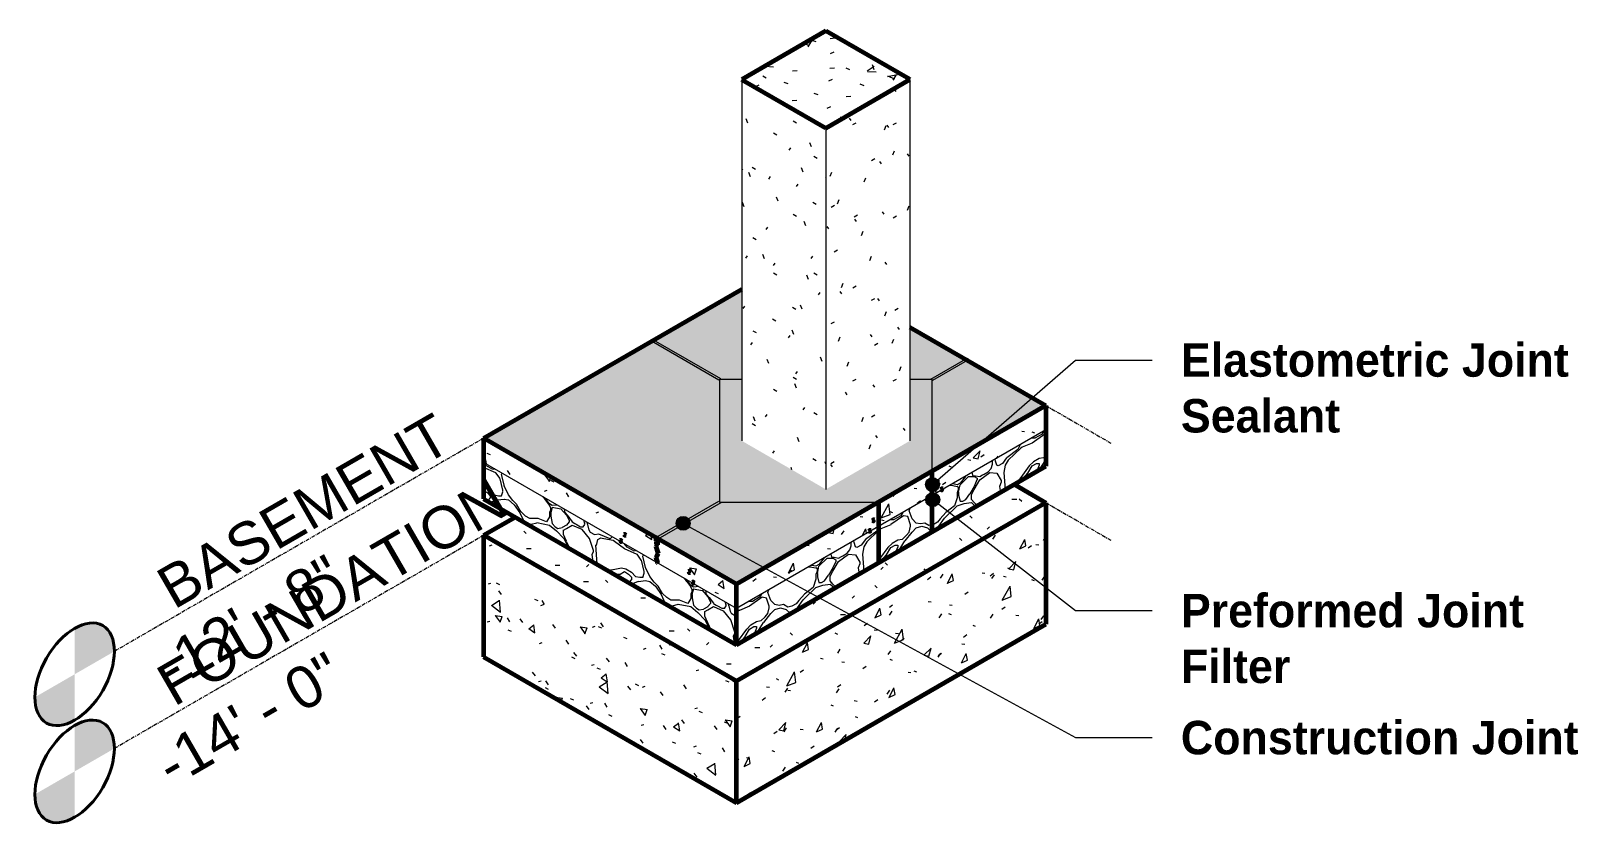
# Model space of a CAD drawing. Header units: inches. Extents: x -19229 to -222, y -6301 to 12387.
# Drawn here: x -1440 to -1232, y -6300.7 to -6193.3 of the extents above; entities that cross this region are included whole.
import ezdxf

# ---------------------------------------------------------------- set-up
doc = ezdxf.new("R2010")
doc.units = ezdxf.units.IN
doc.header["$MEASUREMENT"] = 0
doc.linetypes.add('Grid Line 1_2_', pattern=[0.875, 0.5, -0.125, 0.125, -0.125])
for name, color, linetype, lineweight in [('A-FLOR', 192, 'Continuous', 9), ('A-FLOR-LEVL', 51, 'Continuous', 9), ('A-FLOR-MCUT', 51, 'Continuous', 18), ('A-FLOR-PATT', 8, 'Continuous', 25), ('A-GENM', 13, 'Continuous', 9), ('G-ANNO-TEXT', 231, 'Continuous', 9), ('S-BEAM', 12, 'Continuous', 9), ('S-COLS', 52, 'Continuous', 9), ('S-FNDN', 32, 'Continuous', 9)]:
    doc.layers.add(name, color=color, linetype=linetype, lineweight=lineweight)
doc.styles.add('Arial', font='arial.ttf', dxfattribs={"height": 5.669291})
doc.styles.add('Century Gothic_B', font='', dxfattribs={"height": 4.5})
doc.styles.get('Century Gothic_B').set_extended_font_data('Century Gothic', bold=True)
pattern_1 = [(330, (-5910.208, -6358.692), (10.861263, -3.13574), [0.517, -8.889, 0.517, -8.889, -50.166]), (330, (-5910.208, -6358.692), (10.861263, -3.13574), [-18.812, 0.517, -18.295, 0.517, -8.889, -21.947]), (330, (-5910.208, -6358.692), (10.861263, -3.13574), [-47.03, 0.517, -5.753, 0.517, -15.159]), (111.206, (-5906.135, -6359.476), (-7.781888, 13.78667), [0.619, -10.641, 0.619, -10.641, -60.052]), (111.206, (-5906.135, -6359.476), (-7.781888, 13.78667), [-22.52, 0.619, -21.9, 0.619, -10.641, -26.273]), (111.206, (-5906.135, -6359.476), (-7.781888, 13.78667), [-56.299, 0.619, -6.887, 0.619, -18.147]), (234.896, (-5904.778, -6353.989), (-3.07885, -10.650736), [0.39, -6.693, 0.39, -6.693, -37.774]), (234.896, (-5904.778, -6353.989), (-3.07885, -10.650736), [-14.165, 0.39, -13.776, 0.39, -6.693, -16.526]), (234.896, (-5904.778, -6353.989), (-3.07885, -10.650736), [-35.413, 0.39, -4.332, 0.39, -11.415])]
pattern_2 = [(38.617, (-1113.583, -6368.536), (9.73812, -6.60578), [0.838, -9.214]), (325.848, (-1113.583, -6368.536), (-1.88344, 12.87938), [0.981, -10.786]), (98.321, (-1112.772, -6369.087), (7.85377, 6.27363), [1.085, -11.932]), (32.051, (-1113.583, -6365.401), (14.4899, -10.9602), [1.248, -13.724]), (95.439, (-1112.376, -6366.314), (12.6891, 7.9445), [1.583, -17.408]), (322.895, (-1113.583, -6365.401), (12.6889, 7.9446), [1.514, -16.654]), (352.362, (-1112.226, -6366.968), (8.1041, -10.99066), [0.959, -10.55]), (306.403, (-1112.226, -6366.968), (3.3032, 9.4604), [1.138, -12.517]), (70.753, (-1111.55, -6367.884), (11.4073, -1.52982), [0.835, -9.186]), (17.155, (-1113.583, -6368.536), (0.16509, 5.12364), [0.372, -6.978, 0.372, -7.181, -7.468]), (17.155, (-1113.583, -6368.536), (0.16509, 5.12364), [-14.902, 0.372, -7.096]), (336.958, (-1113.583, -6368.536), (3.57184, 4.12072), [0.483, -5.105, 0.483, -8.835, -3.693]), (336.958, (-1113.583, -6368.536), (3.57184, 4.12072), [-14.905, 0.483, -3.211]), (307.294, (-1116.611, -6366.788), (7.247186, -4.53768), [0.624, -4.101, 0.624, -14.117, -19.559]), (307.294, (-1116.611, -6366.788), (7.247186, -4.53768), [-19.465, 0.624, -18.936]), (301.444, (-1117.968, -6366.004), (7.91746, -3.00151), [0.633, -5.603, 0.633, -9.306, -14.103]), (301.444, (-1117.968, -6366.004), (7.91746, -3.00151), [-16.175, 0.633, -13.47])]
pattern_3 = [(62.892, (-1343.783, -6234.09), (9.7382, 4.6381), [1.436, -15.8]), (25.47, (-1343.783, -6234.09), (-1.8834, 10.7044), [0.899, -9.887]), (99.981, (-1342.972, -6233.704), (7.8537, 15.3424), [0.906, -9.963]), (60.684, (-1343.783, -6230.955), (14.4891, 5.7708), [2.16, -23.757]), (96.106, (-1342.576, -6230.474), (12.6894, 22.597), [1.41, -15.512]), (21.716, (-1343.783, -6230.955), (12.6896, 22.597), [1.3, -14.297]), (45.584, (-1342.425, -6230.955), (8.10354, -1.6329), [1.358, -14.941]), (348.607, (-1342.425, -6230.955), (3.3034, 13.275), [0.689, -7.578]), (76.026, (-1341.75, -6231.091), (11.4069, 11.642), [1.14, -12.54]), (55.653, (-1343.783, -6234.09), (0.16523, 5.31442), [0.63, -11.817, 0.63, -12.161, -12.648]), (55.653, (-1343.783, -6234.09), (0.16523, 5.31442), [-25.238, 0.63, -12.018]), (36.106, (-1343.783, -6234.09), (3.57124, 8.24512), [0.55, -5.814, 0.55, -10.063, -4.207]), (36.106, (-1343.783, -6234.09), (3.57124, 8.24512), [-16.977, 0.55, -3.657]), (351.006, (-1346.811, -6235.838), (7.24703, 3.83117), [0.383, -2.516, 0.383, -8.66, -11.999]), (351.006, (-1346.811, -6235.838), (7.24703, 3.83117), [-11.941, 0.383, -11.616]), (334.325, (-1348.168, -6236.622), (7.9174, 6.141), [0.367, -3.243, 0.367, -5.387, -8.163]), (334.325, (-1348.168, -6236.622), (7.9174, 6.141), [-9.363, 0.367, -7.797])]
pattern_4 = [(232.411, (-1344.923, -6231.457), (-57.00672, -76.796793), [2.492, -246.72]), (233.413, (-1343.783, -6229.921), (-19.00293, -32.91283), [1.913, -93.73]), (223.898, (-1343.213, -6229.373), (-38.00453, -43.8836), [0.791, -78.322]), (210, (-1342.453, -6228.934), (-0.0002, -21.942), [0.878, -21.064]), (190.893, (-1341.883, -6228.824), (-19.0022, -10.9706), [0.581, -57.472]), (0, (-1341.693, -6212.916), (19.002, 10.971), [0.76, -37.244]), (300, (-1341.883, -6212.587), (19.0022, -10.9707), [0.38, -37.625]), (270, (-1341.883, -6211.49), (19.002, 10.971), [1.097, -20.845]), (215.209, (-1341.693, -6225.643), (-152.017315, -109.71021), [2.093, -207.22]), (300, (-1337.512, -6209.625), (19.0022, -10.9707), [0.38, -37.625]), (310.893, (-1337.892, -6209.186), (19.00194, -10.9711), [0.581, -57.472]), (242.543, (-1334.852, -6217.085), (-95.01131, -186.506555), [2.473, -244.8]), (250.893, (-1334.282, -6215.44), (-0.0003, -21.9417), [1.742, -56.311]), (233.413, (-1327.631, -6214.013), (-19.00293, -32.91283), [0.956, -94.686]), (53.413, (-1333.332, -6223.448), (19.00293, 32.91283), [0.956, -94.686]), (30, (-1333.712, -6223.668), (0.0002, 21.942), [0.439, -21.503]), (0, (-1334.092, -6223.668), (19.002, 10.971), [0.38, -37.625]), (283.898, (-1334.282, -6222.9), (19.00206, -54.8547), [0.791, -78.322]), (270, (-1334.282, -6222.461), (19.002, 10.971), [0.439, -21.503]), (250.893, (-1334.282, -6222.022), (-0.0003, -21.9417), [0.581, -57.472]), (150, (-1334.282, -6221.803), (-19.002, -10.971), [0.219, -21.723]), (90, (-1334.282, -6222.022), (-19.002, -10.971), [0.219, -21.723]), (43.898, (-1327.441, -6207.979), (38.00453, 43.8836), [1.582, -77.531]), (35.209, (-1326.301, -6206.882), (152.017315, 109.71021), [2.093, -207.22]), (210, (-1327.061, -6212.587), (-0.0002, -21.9417), [1.317, -20.625]), (223.174, (-1324.021, -6209.735), (-57.006143, -54.854889), [4.169, -412.728]), (223.898, (-1323.451, -6209.186), (-38.00453, -43.8836), [0.791, -78.322]), (233.413, (-1322.881, -6208.418), (-19.00293, -32.91283), [0.956, -94.686]), (256.102, (-1322.69, -6207.65), (-0.0004, -21.94226), [0.791, -78.322]), (250.893, (-1322.5, -6207.102), (-0.0003, -21.9417), [0.581, -57.472]), (270, (-1322.5, -6206.663), (19.002, 10.971), [0.439, -21.503]), (295.285, (-1323.071, -6205.456), (19.00234, -32.91294), [1.335, -132.133]), (330, (-1323.641, -6205.127), (19.002, 10.9707), [0.658, -21.284]), (30, (-1324.591, -6205.675), (0.0002, 21.9417), [1.097, -20.845]), (10.893, (-1328.771, -6213.355), (19.0022, 10.9706), [0.581, -57.472]), (310.893, (-1329.151, -6212.916), (19.00194, -10.9711), [0.581, -57.472]), (278.948, (-1329.341, -6211.709), (19.00194, -98.73914), [1.222, -120.946]), (270, (-1329.341, -6210.393), (19.002, 10.971), [1.317, -20.625]), (248.213, (-1328.771, -6208.967), (-19.00196, -54.85454), [1.536, -152.058]), (216.587, (-1327.441, -6207.979), (-114.01334, -87.76833), [1.657, -164.001]), (120, (-1341.503, -6216.756), (-19.0022, 10.9707), [0.38, -37.625]), (150, (-1341.123, -6216.976), (-19.002, -10.9707), [0.439, -21.503]), (199.107, (-1340.173, -6216.646), (-19.0025, -10.9716), [1.006, -99.545]), (218.948, (-1339.222, -6215.878), (-76.00963, -65.82574), [1.222, -120.946]), (220.893, (-1338.462, -6215.22), (-57.00694, -54.8547), [1.006, -99.545]), (246.587, (-1338.082, -6214.342), (-19.00245, -54.85476), [0.956, -94.686]), (246.587, (-1337.702, -6213.465), (-19.00245, -54.85476), [0.956, -94.686]), (270, (-1337.702, -6212.807), (19.002, 10.971), [0.658, -21.284]), (293.413, (-1338.082, -6211.929), (19.00188, -32.91343), [0.956, -94.686]), (120, (-1337.892, -6216.427), (-19.0022, 10.9707), [0.76, -37.244]), (199.107, (-1336.942, -6216.098), (-19.0025, -10.9716), [1.006, -99.545]), (220.893, (-1336.182, -6215.44), (-57.00694, -54.8547), [1.006, -99.545]), (240, (-1335.612, -6214.452), (0.0002, -21.9417), [1.14, -36.864]), (256.102, (-1335.422, -6213.684), (-0.0004, -21.94226), [0.791, -78.322]), (300, (-1335.802, -6213.026), (19.0022, -10.9707), [0.76, -37.244]), (330, (-1336.182, -6212.807), (19.002, 10.9707), [0.439, -21.503]), (349.107, (-1336.752, -6212.697), (38.0048, 3e-05), [0.581, -57.472]), (30, (-1337.132, -6212.916), (0.0002, 21.9417), [0.439, -21.503]), (53.413, (-1337.702, -6213.684), (19.00293, 32.91283), [0.956, -94.686]), (76.102, (-1337.892, -6214.452), (0.0004, 21.94226), [0.791, -78.322]), (70.893, (-1338.082, -6215.001), (0.0003, 21.9417), [0.581, -57.472]), (76.102, (-1338.272, -6215.769), (0.0004, 21.94226), [0.791, -78.322]), (103.898, (-1338.272, -6216.646), (-19.00206, 54.8547), [0.791, -78.322]), (60, (-1338.652, -6217.305), (-0.0002, 21.9417), [0.76, -37.244]), (43.898, (-1339.222, -6217.853), (38.00453, 43.8836), [0.791, -78.322]), (30, (-1340.173, -6218.402), (0.0002, 21.9417), [1.097, -20.845]), (40.893, (-1340.933, -6219.06), (57.00694, 54.8547), [1.006, -99.545]), (10.893, (-1341.503, -6219.17), (19.0022, 10.9706), [0.581, -57.472]), (270, (-1341.503, -6218.511), (19.002, 10.971), [0.658, -21.284]), (240, (-1340.933, -6217.524), (0.0002, -21.9417), [1.14, -36.864]), (223.898, (-1339.793, -6216.427), (-38.00453, -43.8836), [1.582, -77.531]), (210, (-1338.842, -6215.878), (-0.0002, -21.9417), [1.097, -20.845]), (180, (-1338.462, -6215.878), (-19.002, -10.971), [0.38, -37.625]), (229.107, (-1331.242, -6215.22), (-19.0024, -32.9131), [0.581, -57.472]), (169.107, (-1330.671, -6215.33), (-38.0048, -3e-05), [0.581, -57.472]), (124.715, (-1329.911, -6216.427), (-57.00705, 76.79704), [1.335, -132.133]), (95.209, (-1329.721, -6218.511), (-19.00317, 186.50596), [2.093, -207.22]), (90, (-1329.721, -6218.731), (-19.002, -10.971), [0.219, -21.723]), (70.893, (-1329.911, -6219.279), (0.0003, 21.9417), [0.581, -57.472]), (49.107, (-1330.291, -6219.718), (19.0024, 32.9131), [0.581, -57.472]), (30, (-1330.861, -6220.047), (0.0002, 21.942), [0.658, -21.284]), (30, (-1331.051, -6220.157), (0.0002, 21.942), [0.219, -21.723]), (30, (-1331.432, -6220.377), (0.0002, 21.942), [0.439, -21.503]), (349.107, (-1332.002, -6220.267), (38.0048, 3e-05), [0.581, -57.472]), (0, (-1332.382, -6220.267), (19.002, 10.971), [0.38, -37.625]), (283.898, (-1332.572, -6219.499), (19.00206, -54.8547), [0.791, -78.322]), (270, (-1332.572, -6219.06), (19.002, 10.971), [0.439, -21.503]), (270, (-1332.572, -6218.402), (19.002, 10.971), [0.658, -21.284]), (261.052, (-1332.382, -6217.195), (0.00018, -21.94206), [1.222, -120.946]), (243.67, (-1331.622, -6215.659), (-57.00768, -120.67979), [1.714, -169.658]), (270, (-1327.631, -6213.794), (19.002, 10.971), [0.219, -21.723]), (270, (-1327.631, -6213.575), (19.002, 10.971), [0.219, -21.723]), (349.107, (-1328.201, -6213.465), (38.0048, 3e-05), [0.581, -57.472]), (0, (-1329.341, -6213.465), (19.002, 10.971), [1.14, -36.864]), (30, (-1330.291, -6214.013), (0.0002, 21.9417), [1.097, -20.845]), (70.893, (-1330.481, -6214.562), (0.0003, 21.9417), [0.581, -57.472]), (90, (-1330.481, -6215.44), (-19.002, -10.971), [0.878, -21.064]), (150, (-1329.911, -6215.769), (-19.002, -10.9707), [0.658, -21.284]), (190.893, (-1329.341, -6215.659), (-19.0022, -10.9706), [0.581, -57.472]), (210, (-1328.771, -6215.33), (-0.0002, -21.9417), [0.658, -21.284]), (223.898, (-1328.201, -6214.781), (-38.00453, -43.8836), [0.791, -78.322]), (22.411, (-1335.612, -6207.211), (19.00243, 10.97126), [2.878, -141.005]), (40.893, (-1336.372, -6207.87), (57.00694, 54.8547), [1.006, -99.545]), (64.715, (-1336.942, -6209.076), (38.00466, 87.76808), [1.335, -132.133]), (94.715, (-1336.752, -6211.38), (-19.002646, 208.448403), [2.312, -228.861]), (100.893, (-1336.562, -6212.368), (-19.0021, 76.7968), [1.006, -99.545]), (163.898, (-1335.802, -6212.587), (-57.0066, 10.97108), [0.791, -78.322]), (190.893, (-1335.232, -6212.477), (-19.0022, -10.9706), [0.581, -57.472]), (223.898, (-1334.662, -6211.929), (-38.00453, -43.8836), [0.791, -78.322]), (240, (-1333.712, -6210.283), (0.0002, -21.9417), [1.9, -36.104]), (242.204, (-1332.382, -6207.76), (-114.014383, -219.41927), [2.852, -282.393]), (256.102, (-1332.192, -6206.992), (-0.0004, -21.94226), [0.791, -78.322]), (270, (-1332.192, -6206.773), (19.002, 10.971), [0.219, -21.723]), (289.107, (-1332.382, -6206.224), (19.0024, -32.9131), [0.581, -57.472]), (349.107, (-1332.952, -6206.114), (38.0048, 3e-05), [0.581, -57.472]), (90, (-1341.693, -6216.427), (-19.002, -10.971), [1.536, -20.406]), (6.587, (-1339.032, -6212.039), (57.00684, 10.97077), [0.956, -94.686]), (30, (-1340.173, -6212.697), (0.0002, 21.9417), [1.317, -20.625]), (51.787, (-1341.123, -6213.904), (57.00614, 76.79711), [1.536, -152.058]), (60, (-1341.693, -6214.891), (-0.0002, 21.9417), [1.14, -36.864]), (90, (-1344.733, -6225.204), (-19.002, -10.971), [1.536, -20.406]), (120, (-1344.163, -6226.191), (-19.0022, 10.9707), [1.14, -36.864]), (180, (-1343.023, -6226.191), (-19.002, -10.971), [1.14, -36.864]), (210, (-1342.073, -6225.643), (-0.0002, -21.9417), [1.097, -20.845]), (236.33, (-1341.123, -6224.216), (-19.00221, -32.91341), [1.714, -169.658]), (243.67, (-1340.363, -6222.68), (-57.00768, -120.67979), [1.714, -169.658]), (233.413, (-1339.222, -6221.145), (-19.00293, -32.91283), [1.913, -93.73]), (248.213, (-1338.652, -6219.718), (-19.00196, -54.85454), [1.536, -152.058]), (270, (-1338.652, -6219.279), (19.002, 10.971), [0.439, -21.503]), (270, (-1338.652, -6218.621), (19.002, 10.971), [0.658, -21.284]), (330, (-1339.222, -6218.292), (19.002, 10.9707), [0.658, -21.284]), (21.052, (-1340.363, -6218.731), (19.0023, 10.97119), [1.222, -120.946]), (40.893, (-1341.883, -6220.047), (57.00694, 54.8547), [2.011, -98.54]), (43.898, (-1343.593, -6221.693), (38.00453, 43.8836), [2.373, -76.739]), (60, (-1344.163, -6222.68), (-0.0002, 21.9417), [1.14, -36.864]), (60, (-1344.733, -6223.668), (-0.0002, 21.9417), [1.14, -36.864]), (109.107, (-1340.553, -6226.081), (-19.0024, 32.9131), [1.161, -56.892]), (136.102, (-1339.983, -6226.63), (-19.00235, 10.9715), [0.791, -78.322]), (169.107, (-1339.412, -6226.74), (-38.0048, -3e-05), [0.581, -57.472]), (190.893, (-1338.842, -6226.63), (-19.0022, -10.9706), [0.581, -57.472]), (150, (-1338.272, -6226.959), (-19.002, -10.971), [0.658, -21.284]), (190.893, (-1337.702, -6226.849), (-19.0022, -10.9706), [0.581, -57.472]), (210, (-1337.132, -6226.52), (-0.0002, -21.942), [0.658, -21.284]), (229.107, (-1336.752, -6226.081), (-19.0024, -32.9131), [0.581, -57.472]), (229.107, (-1335.992, -6225.204), (-19.0024, -32.9131), [1.161, -56.892]), (217.589, (-1334.852, -6224.326), (-95.01126, -76.79668), [1.439, -142.444]), (250.893, (-1334.472, -6223.229), (-0.0003, -21.9417), [1.161, -56.892]), (270, (-1334.472, -6223.01), (19.002, 10.971), [0.219, -21.723]), (270, (-1334.472, -6222.571), (19.002, 10.971), [0.439, -21.503]), (349.107, (-1335.042, -6221.583), (38.0048, 3e-05), [0.581, -57.472]), (351.787, (-1336.562, -6221.364), (95.01132, -10.97021), [1.536, -152.058]), (353.413, (-1337.512, -6221.254), (38.0048, -0.0006), [0.956, -94.686]), (10.893, (-1338.652, -6221.474), (19.0022, 10.9706), [1.161, -56.892]), (30, (-1339.412, -6221.912), (0.0002, 21.9417), [0.878, -21.064]), (53.413, (-1339.983, -6222.68), (19.00293, 32.91283), [0.956, -94.686]), (64.715, (-1340.553, -6223.887), (38.00466, 87.76808), [1.335, -132.133]), (70.893, (-1340.933, -6224.984), (0.0003, 21.9417), [1.161, -56.892]), (240, (-1332.192, -6221.693), (0.0002, -21.9417), [1.14, -36.864]), (246.587, (-1331.812, -6220.815), (-19.00245, -54.85476), [0.956, -94.686]), (270, (-1331.812, -6220.596), (19.002, 10.971), [0.219, -21.723]), (330, (-1332.192, -6220.377), (19.002, 10.971), [0.439, -21.503]), (0, (-1332.952, -6220.377), (19.002, 10.971), [0.76, -37.244]), (43.898, (-1334.092, -6221.474), (38.00453, 43.8836), [1.582, -77.531]), (79.107, (-1334.282, -6222.461), (-0.00042, 21.94244), [1.006, -99.545]), (76.102, (-1342.833, -6231.567), (0.0004, 21.94226), [0.791, -78.322]), (150, (-1342.453, -6231.786), (-19.002, -10.971), [0.439, -21.503]), (169.107, (-1341.883, -6231.896), (-38.0048, -3e-05), [0.581, -57.472]), (180, (-1341.123, -6231.896), (-19.002, -10.971), [0.76, -37.244]), (210, (-1340.933, -6231.786), (-0.0002, -21.942), [0.219, -21.723]), (190.893, (-1340.363, -6231.677), (-19.0022, -10.9706), [0.581, -57.472]), (210, (-1339.603, -6231.238), (-0.0002, -21.942), [0.878, -21.064]), (223.898, (-1339.032, -6230.689), (-38.00453, -43.8836), [0.791, -78.322]), (231.787, (-1338.082, -6229.482), (-57.00614, -76.79711), [1.536, -152.058]), (229.107, (-1337.702, -6229.044), (-19.0024, -32.9131), [0.581, -57.472]), (256.102, (-1337.512, -6228.276), (-0.0004, -21.94226), [0.791, -78.322]), (310.893, (-1337.892, -6227.837), (19.0019, -10.9711), [0.581, -57.472]), (316.102, (-1338.462, -6227.288), (19.00235, -10.9715), [0.791, -78.322]), (343.898, (-1339.222, -6227.069), (57.0066, -10.97108), [0.791, -78.322]), (16.102, (-1339.983, -6227.288), (19.00276, 10.97077), [0.791, -78.322]), (43.898, (-1340.553, -6227.837), (38.00453, 43.8836), [0.791, -78.322]), (51.787, (-1341.503, -6229.044), (57.00614, 76.79711), [1.536, -152.058]), (56.996, (-1342.643, -6230.799), (19.00181, 32.91282), [2.093, -207.22]), (150, (-1336.942, -6229.482), (-19.002, -10.971), [0.219, -21.723]), (180, (-1336.562, -6229.482), (-19.002, -10.971), [0.38, -37.625]), (218.948, (-1335.612, -6228.714), (-76.00963, -65.82574), [1.222, -120.946]), (196.102, (-1334.852, -6228.495), (-19.00276, -10.97077), [0.791, -78.322]), (205.693, (-1332.572, -6227.398), (-19.002236, -10.971114), [2.53, -250.516]), (229.107, (-1332.192, -6226.959), (-19.0024, -32.9131), [0.581, -57.472]), (240, (-1331.812, -6226.301), (0.0002, -21.9417), [0.76, -37.244]), (270, (-1331.812, -6225.204), (19.002, 10.971), [1.097, -20.845]), (270, (-1331.812, -6224.546), (19.002, 10.971), [0.658, -21.284]), (319.107, (-1332.572, -6223.887), (19.00293, -10.97085), [1.006, -99.545]), (6.587, (-1333.522, -6223.997), (57.00684, 10.97077), [0.956, -94.686]), (19.107, (-1334.472, -6224.326), (19.0025, 10.9716), [1.006, -99.545]), (43.898, (-1336.182, -6225.972), (38.00453, 43.8836), [2.373, -76.739]), (55.285, (-1336.942, -6227.069), (19.00227, 32.91298), [1.335, -132.133]), (73.898, (-1337.322, -6228.385), (19.00186, 76.79664), [1.37, -135.657]), (100.893, (-1337.132, -6229.373), (-19.0021, 76.7968), [1.006, -99.545]), (19.107, (-1338.842, -6209.515), (19.0025, 10.9716), [1.006, -99.545]), (25.285, (-1340.933, -6210.503), (19.002397, 10.971452), [2.312, -228.861]), (30, (-1341.503, -6210.832), (0.0002, 21.9417), [0.658, -21.284]), (60, (-1341.883, -6211.49), (-0.0002, 21.9417), [0.76, -37.244]), (210, (-1340.363, -6212.587), (-0.0002, -21.9417), [0.658, -21.284]), (216.587, (-1339.032, -6211.6), (-114.01334, -87.76833), [1.657, -164.001]), (203.413, (-1337.512, -6210.941), (-19.00219, -10.97093), [1.657, -164.001]), (240, (-1337.322, -6210.612), (0.0002, -21.9417), [0.38, -37.625]), (270, (-1337.322, -6209.954), (19.002, 10.971), [0.658, -21.284]), (190.893, (-1331.242, -6205.785), (-19.0022, -10.9706), [0.581, -57.472]), (210, (-1330.481, -6205.346), (-0.0002, -21.9417), [0.878, -21.064]), (223.898, (-1329.911, -6204.798), (-38.00453, -43.8836), [0.791, -78.322]), (201.052, (-1328.771, -6204.359), (-19.0023, -10.97119), [1.222, -120.946]), (233.413, (-1328.201, -6203.591), (-19.00293, -32.91283), [0.956, -94.686]), (270, (-1328.201, -6203.372), (19.002, 10.971), [0.219, -21.723]), (300, (-1328.391, -6203.042), (19.0022, -10.9707), [0.38, -37.625]), (10.893, (-1329.531, -6203.262), (19.0022, 10.9706), [1.161, -56.892]), (10.893, (-1330.671, -6203.481), (19.0022, 10.9706), [1.161, -56.892]), (40.893, (-1331.432, -6204.139), (57.00694, 54.8547), [1.006, -99.545]), (60, (-1332.002, -6205.127), (-0.0002, 21.9417), [1.14, -36.864]), (103.898, (-1331.812, -6205.895), (-19.00206, 54.8547), [0.791, -78.322]), (30, (-1346.633, -6233.542), (0.0002, 21.942), [0.219, -21.723]), (330, (-1347.013, -6233.322), (19.002, 10.971), [0.439, -21.503]), (274.307, (-1347.203, -6230.799), (19.004116, -230.39041), [2.53, -250.516]), (259.107, (-1347.013, -6229.812), (0.00042, -21.94244), [1.006, -99.545]), (240, (-1346.633, -6229.153), (0.0002, -21.9417), [0.76, -37.244]), (223.898, (-1344.923, -6227.508), (-38.00453, -43.8836), [2.373, -76.739]), (210, (-1344.733, -6227.398), (-0.0002, -21.9417), [0.219, -21.723]), (202.411, (-1343.403, -6226.849), (-19.00243, -10.97126), [1.439, -142.444]), (169.107, (-1341.123, -6225.752), (-38.0048, -3e-05), [0.581, -57.472]), (109.107, (-1340.743, -6226.849), (-19.0024, 32.9131), [1.161, -56.892]), (90, (-1340.743, -6227.069), (-19.002, -10.971), [0.219, -21.723]), (76.102, (-1340.933, -6227.837), (0.0004, 21.94226), [0.791, -78.322]), (49.107, (-1341.313, -6228.276), (19.0024, 32.9131), [0.581, -57.472]), (43.898, (-1341.883, -6228.824), (38.00453, 43.8836), [0.791, -78.322]), (136.102, (-1331.622, -6224.436), (-19.00235, 10.9715), [0.791, -78.322]), (130.893, (-1331.242, -6224.875), (-19.0019, 10.9711), [0.581, -57.472]), (173.413, (-1330.291, -6224.984), (-38.0048, 0.0006), [0.956, -94.686]), (199.107, (-1329.341, -6224.655), (-19.0025, -10.9716), [1.006, -99.545]), (233.413, (-1328.771, -6223.887), (-19.00293, -32.91283), [0.956, -94.686]), (256.102, (-1328.581, -6223.119), (-0.0004, -21.94226), [0.791, -78.322]), (270, (-1328.581, -6222.9), (19.002, 10.971), [0.219, -21.723]), (278.948, (-1328.771, -6221.693), (19.00194, -98.73914), [1.222, -120.946]), (250.893, (-1328.581, -6221.145), (-0.0003, -21.9417), [0.581, -57.472]), (270, (-1328.581, -6220.925), (19.002, 10.971), [0.219, -21.723]), (300, (-1329.151, -6219.938), (19.0022, -10.9707), [1.14, -36.864]), (353.413, (-1330.101, -6219.828), (38.0048, -0.0006), [0.956, -94.686]), (36.587, (-1331.432, -6220.815), (114.01334, 87.76833), [1.657, -164.001]), (60, (-1332.192, -6222.132), (-0.0002, 21.9417), [1.52, -36.484]), (60, (-1332.572, -6222.79), (-0.0002, 21.9417), [0.76, -37.244]), (90, (-1332.572, -6223.448), (-19.002, -10.971), [0.658, -21.284]), (130.893, (-1332.192, -6223.887), (-19.0019, 10.9711), [0.581, -57.472]), (100.893, (-1329.341, -6218.292), (-19.0021, 76.7968), [1.006, -99.545]), (109.107, (-1329.151, -6218.841), (-19.0024, 32.9131), [0.581, -57.472]), (150, (-1328.961, -6218.95), (-19.002, -10.971), [0.219, -21.723]), (210, (-1328.391, -6218.621), (-0.0002, -21.942), [0.658, -21.284]), (233.413, (-1327.821, -6217.853), (-19.00293, -32.91283), [0.956, -94.686]), (215.818, (-1326.301, -6216.756), (-133.015085, -98.73974), [1.875, -185.597]), (246.587, (-1325.921, -6215.878), (-19.00245, -54.85476), [0.956, -94.686]), (270, (-1325.921, -6215.659), (19.002, 10.971), [0.219, -21.723]), (289.107, (-1326.111, -6215.11), (19.0024, -32.9131), [0.581, -57.472]), (286.102, (-1326.491, -6213.794), (19.00233, -54.85472), [1.37, -135.657]), (330, (-1326.871, -6213.575), (19.002, 10.9707), [0.439, -21.503]), (43.898, (-1327.441, -6214.123), (38.00453, 43.8836), [0.791, -78.322]), (51.052, (-1328.771, -6215.769), (95.01119, 120.680894), [2.116, -209.484]), (43.898, (-1329.341, -6216.317), (38.00453, 43.8836), [0.791, -78.322]), (79.107, (-1329.531, -6217.305), (-0.00042, 21.94244), [1.006, -99.545]), (210, (-1335.042, -6214.781), (-0.0002, -21.9417), [0.658, -21.284]), (210, (-1334.662, -6214.562), (-0.0002, -21.9417), [0.439, -21.503]), (150, (-1334.282, -6214.781), (-19.002, -10.9707), [0.439, -21.503]), (90, (-1334.282, -6215.44), (-19.002, -10.971), [0.658, -21.284]), (49.107, (-1337.132, -6220.596), (19.0024, 32.9131), [1.742, -56.311]), (10.893, (-1337.702, -6220.706), (19.0022, 10.9706), [0.581, -57.472]), (306.587, (-1338.272, -6219.938), (38.0044, -43.88398), [0.956, -94.686]), (76.102, (-1334.662, -6217.195), (0.0004, 21.94226), [0.791, -78.322]), (90, (-1334.662, -6218.292), (-19.002, -10.971), [1.097, -20.845]), (130.893, (-1334.282, -6218.731), (-19.00194, 10.9711), [0.581, -57.472]), (180, (-1333.522, -6218.731), (-19.002, -10.971), [0.76, -37.244]), (223.898, (-1332.952, -6218.182), (-38.00453, -43.8836), [0.791, -78.322]), (250.893, (-1332.762, -6217.634), (-0.0003, -21.9417), [0.581, -57.472]), (259.107, (-1332.572, -6216.646), (0.00042, -21.94244), [1.006, -99.545]), (256.102, (-1332.382, -6215.878), (-0.0004, -21.94226), [0.791, -78.322]), (293.413, (-1332.762, -6215.001), (19.00188, -32.91343), [0.956, -94.686]), (343.898, (-1333.522, -6214.781), (57.0066, -10.97108), [0.791, -78.322]), (43.898, (-1334.092, -6215.33), (38.00453, 43.8836), [0.791, -78.322]), (70.893, (-1334.472, -6216.427), (0.0003, 21.9417), [1.161, -56.892]), (150, (-1335.992, -6221.254), (-19.002, -10.9707), [0.658, -21.284]), (173.413, (-1335.042, -6221.364), (-38.0048, 0.0006), [0.956, -94.686]), (169.107, (-1334.472, -6221.474), (-38.0048, -3e-05), [0.581, -57.472]), (210, (-1334.092, -6221.254), (-0.0002, -21.942), [0.439, -21.503]), (231.787, (-1333.142, -6220.047), (-57.00614, -76.79711), [1.536, -152.058]), (250.893, (-1332.952, -6219.499), (-0.0003, -21.9417), [0.581, -57.472]), (310.893, (-1333.332, -6219.06), (19.00194, -10.9711), [0.581, -57.472]), (340.893, (-1334.282, -6218.731), (76.00904, -21.9421), [1.006, -99.545]), (16.102, (-1335.042, -6218.95), (19.00276, 10.97077), [0.791, -78.322]), (38.948, (-1335.992, -6219.718), (76.00963, 65.82574), [1.222, -120.946]), (49.107, (-1336.372, -6220.157), (19.0024, 32.9131), [0.581, -57.472]), (76.102, (-1336.562, -6220.925), (0.0004, 21.94226), [0.791, -78.322]), (42.216, (-1336.942, -6216.317), (57.00771, 54.85432), [1.796, -177.806]), (51.052, (-1338.272, -6217.963), (95.01119, 120.680894), [2.116, -209.484]), (70.893, (-1338.462, -6218.511), (0.0003, 21.9417), [0.581, -57.472]), (90, (-1338.462, -6219.17), (-19.002, -10.971), [0.658, -21.284]), (103.898, (-1338.272, -6219.938), (-19.00206, 54.8547), [0.791, -78.322]), (126.587, (-1337.702, -6220.706), (-38.0044, 43.88398), [0.956, -94.686]), (180, (-1327.061, -6202.933), (-19.002, -10.971), [0.38, -37.625]), (210, (-1326.681, -6202.713), (-0.0002, -21.9417), [0.439, -21.503]), (231.052, (-1325.351, -6201.068), (-95.01119, -120.680894), [2.116, -209.484]), (240, (-1324.591, -6199.751), (0.0002, -21.9417), [1.52, -36.484]), (248.213, (-1324.021, -6198.325), (-19.001965, -54.85454), [1.536, -152.058]), (248.213, (-1323.451, -6196.899), (-19.001965, -54.85454), [1.536, -152.058]), (270, (-1323.451, -6196.679), (19.002, 10.971), [0.219, -21.723]), (0, (-1323.831, -6196.679), (19.002, 10.971), [0.38, -37.625]), (30, (-1324.401, -6197.008), (0.0002, 21.9417), [0.658, -21.284]), (60, (-1324.971, -6197.996), (-0.0002, 21.9417), [1.14, -36.864]), (49.107, (-1327.251, -6200.629), (19.00237, 32.9131), [3.483, -54.57]), (51.787, (-1328.201, -6201.836), (57.00614, 76.79711), [1.536, -152.058]), (90, (-1328.201, -6202.274), (-19.002, -10.971), [0.439, -21.503]), (139.107, (-1327.441, -6202.933), (-19.00293, 10.97085), [1.006, -99.545]), (259.107, (-1329.531, -6211.38), (0.00042, -21.94244), [1.006, -99.545]), (280.893, (-1329.721, -6210.393), (19.0021, -76.7968), [1.006, -99.545]), (321.052, (-1330.671, -6209.625), (19.00247, -10.97088), [1.222, -120.946]), (353.413, (-1331.622, -6209.515), (38.0048, -0.0006), [0.956, -94.686]), (16.102, (-1332.382, -6209.735), (19.00276, 10.97077), [0.791, -78.322]), (30, (-1333.142, -6210.174), (0.0002, 21.9417), [0.878, -21.064]), (49.107, (-1333.902, -6211.051), (19.0024, 32.9131), [1.161, -56.892]), (60, (-1334.472, -6212.039), (-0.0002, 21.9417), [1.14, -36.864]), (64.715, (-1335.042, -6213.245), (38.00466, 87.76808), [1.335, -132.133]), (90, (-1335.042, -6213.904), (-19.002, -10.971), [0.658, -21.284]), (150, (-1334.472, -6214.233), (-19.002, -10.9707), [0.658, -21.284]), (166.102, (-1333.142, -6214.562), (-57.00674, 10.97086), [1.37, -135.657]), (150, (-1332.192, -6215.11), (-19.002, -10.9707), [1.097, -20.845]), (180, (-1331.432, -6215.11), (-19.002, -10.971), [0.76, -37.244]), (229.107, (-1330.671, -6214.233), (-19.0024, -32.9131), [1.161, -56.892]), (243.004, (-1329.721, -6212.368), (-76.010204, -153.592534), [2.093, -207.22]), (73.004, (-1332.192, -6208.528), (38.00437, 131.652015), [1.95, -193.074]), (90, (-1332.192, -6209.186), (-19.002, -10.971), [0.658, -21.284]), (180, (-1331.812, -6209.186), (-19.002, -10.971), [0.38, -37.625]), (180, (-1331.051, -6209.186), (-19.002, -10.971), [0.76, -37.244]), (173.413, (-1330.101, -6209.296), (-38.0048, 0.0006), [0.956, -94.686]), (210, (-1329.151, -6208.747), (-0.0002, -21.9417), [1.097, -20.845]), (210, (-1328.011, -6208.089), (-0.0002, -21.9417), [1.317, -20.625]), (233.413, (-1327.441, -6207.321), (-19.00293, -32.91283), [0.956, -94.686]), (250.893, (-1327.061, -6206.224), (-0.0003, -21.9417), [1.161, -56.892]), (276.587, (-1327.251, -6204.578), (19.00293, -142.62262), [1.657, -164.001]), (330, (-1327.631, -6204.359), (19.002, 10.9707), [0.439, -21.503]), (10.893, (-1328.201, -6204.469), (19.0022, 10.9706), [0.581, -57.472]), (23.413, (-1329.721, -6205.127), (19.00219, 10.97093), [1.657, -164.001]), (30, (-1330.671, -6205.675), (0.0002, 21.9417), [1.097, -20.845]), (46.102, (-1331.622, -6206.663), (38.00442, 43.88386), [1.37, -135.657]), (90, (-1323.071, -6202.823), (-19.002, -10.971), [0.878, -21.064]), (90, (-1323.071, -6203.701), (-19.002, -10.971), [0.878, -21.064]), (66.587, (-1323.451, -6204.578), (19.00245, 54.85476), [0.956, -94.686]), (43.898, (-1324.021, -6205.127), (38.00453, 43.8836), [0.791, -78.322]), (30, (-1325.921, -6206.224), (0.0002, 21.9417), [2.194, -19.748]), (10.893, (-1326.491, -6206.334), (19.0022, 10.9706), [0.581, -57.472]), (300, (-1326.681, -6206.005), (19.0022, -10.9707), [0.38, -37.625]), (277.589, (-1326.871, -6204.578), (19.00224, -120.6805), [1.439, -142.444]), (270, (-1326.871, -6204.359), (19.002, 10.971), [0.219, -21.723]), (256.102, (-1326.681, -6203.591), (-0.0004, -21.94226), [0.791, -78.322]), (240, (-1326.111, -6202.604), (0.0002, -21.9417), [1.14, -36.864]), (236.33, (-1325.161, -6201.177), (-19.00221, -32.913415), [1.714, -169.658]), (240, (-1324.591, -6200.19), (0.0002, -21.9417), [1.14, -36.864]), (229.107, (-1324.211, -6199.751), (-19.00237, -32.9131), [0.581, -57.472]), (210, (-1323.831, -6199.532), (-0.0002, -21.9417), [0.439, -21.503]), (130.893, (-1323.451, -6199.971), (-19.00194, 10.9711), [0.581, -57.472]), (109.107, (-1323.261, -6200.519), (-19.0024, 32.9131), [0.581, -57.472]), (97.589, (-1323.071, -6201.945), (-19.00224, 120.6805), [1.439, -142.444])]

msp = doc.modelspace()

# ---------------------------------------------------------------- texts
at = {"layer": 'A-FLOR-LEVL', "char_height": 5.669291, "attachment_point": 1, "rotation": 30, "style": 'Arial'}
for s, insert, width in [('BASEMENT', (-1423.61911, -6266.31407), 53.631), ('FOUNDATION', (-1423.61911, -6279.37802), 64.236), ('-12\' - 8"', (-1423.86997, -6277.13376), 33.4815), ('-14\' - 0"', (-1423.86997, -6290.19771), 33.4815)]:
    msp.add_mtext(s, dxfattribs=dict(at, insert=insert, width=width))
at = {"layer": 'G-ANNO-TEXT', "color": 147, "lineweight": 20, "char_height": 4.5, "attachment_point": 1, "style": 'Century Gothic_B'}
for s, insert, width in [('Elastometric Joint ', (-1285.36752, -6235.33241), 67.1145), ('Sealant', (-1285.36752, -6242.83241), 28.179), ('Preformed Joint ', (-1285.36752, -6269.03652), 60.4485), ('Filter', (-1285.36752, -6276.53652), 16.968), ('Construction Joint', (-1285.36752, -6286.12271), 66.8115)]:
    msp.add_mtext(s, dxfattribs=dict(at, insert=insert, width=width))

# ---------------------------------------------------------------- blocks, each defined once
blk = doc.blocks.new('034100 - Precast Structural Concrete - Column - Corbels - 16_x16_-1875306-CONSTRUCTION JOINT')
at = {"layer": 'S-COLS'}
h = blk.add_hatch(dxfattribs=at)
h.set_pattern_fill('FP_4', color=256, style=0, pattern_type=2)
h.set_pattern_definition([(34.53, (-5925.926, -6352.044), (13.7713, -0.69543), [1.124, -12.359]), (357.108, (-5925.926, -6352.044), (-2.6637, 8.33801), [1.149, -12.64]), (107.719, (-5924.778, -6352.102), (11.1068, 7.6429), [0.729, -8.024]), (31.036, (-5925.926, -6349.827), (20.49144, -1.83475), [1.745, -19.198]), (101.392, (-5924.218, -6349.98), (17.9457, 10.7984), [1.074, -11.813]), (354.883, (-5925.926, -6349.827), (17.94563, 10.79847), [1.714, -18.859]), (12.496, (-5924.006, -6350.382), (11.46016, -4.46307), [1.377, -15.147]), (338.723, (-5924.006, -6350.382), (4.6715, 8.03876), [1.025, -11.274]), (59.836, (-5923.051, -6350.753), (16.1319, 3.57523), [0.775, -8.523]), (23.894, (-5925.926, -6352.044), (0.233473, 3.689796), [0.55, -10.313, 0.55, -10.613, -11.037]), (23.894, (-5925.926, -6352.044), (0.233473, 3.689796), [-22.025, 0.55, -10.488]), (4.347, (-5925.926, -6352.044), (5.051114, 4.372436), [0.63, -6.663, 0.63, -11.531, -4.82]), (4.347, (-5925.926, -6352.044), (5.051114, 4.372436), [-19.453, 0.63, -4.19]), (339.806, (-5930.207, -6352.044), (10.24956, -0.25055), [0.569, -3.744, 0.569, -12.889, -17.858]), (339.806, (-5930.207, -6352.044), (10.24956, -0.25055), [-17.771, 0.569, -17.288]), (332.119, (-5932.127, -6352.044), (11.19759, 1.10937), [0.528, -4.676, 0.528, -7.767, -11.771]), (332.119, (-5932.127, -6352.044), (11.19759, 1.10937), [-13.5, 0.528, -11.242])])
h.paths.add_polyline_path([(-6146.78, -6206.38), (-6135.47, -6199.85), (-6146.78, -6193.32), (-6158.1, -6199.85), (-6146.84, -6206.35)], flags=0)
h = blk.add_hatch(dxfattribs=at)
h.set_pattern_fill('FP_5', color=256, style=0, pattern_type=2)
h.set_pattern_definition(pattern_1)
h.paths.add_polyline_path([(-6158.04, -6248.48), (-6158.04, -6199.88), (-6158.1, -6199.85), (-6158.1, -6248.45)], flags=0)
h = blk.add_hatch(dxfattribs=at)
h.set_pattern_fill('FP_5', color=256, style=0, pattern_type=2)
h.set_pattern_definition(pattern_1)
h.paths.add_polyline_path([(-6146.84, -6254.95), (-6146.84, -6206.35), (-6158.04, -6199.88), (-6158.04, -6248.48), (-6154.73, -6250.39)], flags=0)
h = blk.add_hatch(dxfattribs=at)
h.set_pattern_fill('FP_6', color=256, style=0, pattern_type=2)
h.set_pattern_definition([(30, (-6162.502, -6231.179), (10.86125, 9.40576), [0.517, -8.889, 0.517, -8.889, -50.166]), (30, (-6162.502, -6231.179), (10.86125, 9.40576), [-18.812, 0.517, -18.295, 0.517, -8.889, -21.947]), (30, (-6162.502, -6231.179), (10.86125, 9.40576), [-47.03, 0.517, -5.753, 0.517, -15.159]), (125.104, (-6158.429, -6227.26), (-7.78235, 4.8009), [0.39, -6.693, 0.39, -6.693, -37.774]), (125.104, (-6158.429, -6227.26), (-7.78235, 4.8009), [-14.165, 0.39, -13.776, 0.39, -6.693, -16.526]), (125.104, (-6158.429, -6227.26), (-7.78235, 4.8009), [-35.413, 0.39, -4.332, 0.39, -11.415]), (248.794, (-6157.071, -6220.205), (-3.07918, -14.20615), [0.619, -10.641, 0.619, -10.641, -60.052]), (248.794, (-6157.071, -6220.205), (-3.07918, -14.20615), [-22.52, 0.619, -21.9, 0.619, -10.641, -26.273]), (248.794, (-6157.071, -6220.205), (-3.07918, -14.20615), [-56.299, 0.619, -6.887, 0.619, -18.147])])
h.paths.add_polyline_path([(-6146.78, -6254.98), (-6135.47, -6248.45), (-6135.47, -6199.85), (-6146.78, -6206.38), (-6146.78, -6239.69)], flags=0)
h = blk.add_hatch(dxfattribs=at)
h.set_pattern_fill('FP_5', color=256, style=0, pattern_type=2)
h.set_pattern_definition(pattern_1)
h.paths.add_polyline_path([(-6146.78, -6254.98), (-6146.78, -6206.38), (-6146.84, -6206.35), (-6146.84, -6254.95)], flags=0)
at = {"layer": 'S-COLS', "lineweight": 60}
for p, q in [((-6146.78, -6193.32), (-6158.1, -6199.85)), ((-6146.73, -6193.35), (-6146.78, -6193.32)), ((-6135.53, -6199.82), (-6146.73, -6193.35)), ((-6158.1, -6199.85), (-6158.04, -6199.88)), ((-6158.04, -6199.88), (-6146.84, -6206.35)), ((-6146.78, -6206.38), (-6135.47, -6199.85)), ((-6135.47, -6199.85), (-6135.53, -6199.82)), ((-6146.84, -6206.35), (-6146.78, -6206.38))]:
    blk.add_line(p, q, dxfattribs=at)
at = {"layer": 'S-COLS'}
for p, q in [((-6158.1, -6199.85), (-6158.1, -6248.45)), ((-6135.47, -6199.85), (-6135.47, -6248.45)), ((-6146.78, -6206.38), (-6146.78, -6254.98))]:
    blk.add_line(p, q, dxfattribs=at)
blk = doc.blocks.new('Dowel bar assembly - Dowel bar assembly-670865-CONSTRUCTION JOINT')
at = {"layer": 'S-BEAM'}
for p, q in [((-6131.64, -6254.02), (-6131.75, -6253.96)), ((-6131.88, -6254.18), (-6131.77, -6254.25)), ((-6131.37, -6255), (-6131.25, -6255.07)), ((-6131.12, -6254.85), (-6131.24, -6254.78)), ((-6140.55, -6259.18), (-6140.44, -6259.25)), ((-6140.31, -6259.03), (-6140.42, -6258.96)), ((-6141.07, -6260.61), (-6140.95, -6260.67)), ((-6140.83, -6260.45), (-6140.94, -6260.38))]:
    blk.add_line(p, q, dxfattribs=at)
at = {"layer": 'S-BEAM', "lineweight": 60}
for points in [[(-6131.61, -6254.08, 0), (-6131.7, -6254.03, 0), (-6131.79, -6254.19, 0)], [(-6131.79, -6254.19, 0), (-6131.7, -6254.24, 0), (-6131.61, -6254.08, 0)], [(-6131.1, -6254.91, 0), (-6131.19, -6254.85, 0), (-6131.28, -6255.01, 0)], [(-6131.28, -6255.01, 0), (-6131.19, -6255.07, 0), (-6131.1, -6254.91, 0)], [(-6140.28, -6259.09, 0), (-6140.37, -6259.03, 0), (-6140.46, -6259.19, 0)], [(-6140.46, -6259.19, 0), (-6140.37, -6259.24, 0), (-6140.28, -6259.09, 0)], [(-6140.8, -6260.51, 0), (-6140.89, -6260.46, 0), (-6140.98, -6260.61, 0)], [(-6140.98, -6260.61, 0), (-6140.89, -6260.67, 0), (-6140.8, -6260.51, 0)]]:
    blk.add_polyline3d(points, dxfattribs=at)
blk = doc.blocks.new('Dowel bar assembly - Dowel bar assembly-673506-CONSTRUCTION JOINT')
at = {"layer": 'S-BEAM'}
for p, q in [((-6174.23, -6261.7), (-6174.41, -6261.81)), ((-6174.28, -6262.03), (-6174.1, -6261.93)), ((-6173.71, -6260.88), (-6173.89, -6260.98)), ((-6173.76, -6261.21), (-6173.58, -6261.1)), ((-6165.04, -6265.89), (-6165.22, -6265.99)), ((-6165.09, -6266.21), (-6164.91, -6266.11)), ((-6164.53, -6267.31), (-6164.71, -6267.41)), ((-6164.58, -6267.63), (-6164.4, -6267.53))]:
    blk.add_line(p, q, dxfattribs=at)
at = {"layer": 'S-BEAM', "lineweight": 60}
for points in [[(-6174.25, -6261.97, 0), (-6174.34, -6261.81, 0), (-6174.43, -6261.87, 0)], [(-6174.43, -6261.87, 0), (-6174.34, -6262.03, 0), (-6174.25, -6261.97, 0)], [(-6173.73, -6261.15, 0), (-6173.82, -6260.99, 0), (-6173.92, -6261.04, 0)], [(-6173.92, -6261.04, 0), (-6173.82, -6261.2, 0), (-6173.73, -6261.15, 0)], [(-6165.06, -6266.15, 0), (-6165.15, -6266, 0), (-6165.25, -6266.05, 0)], [(-6165.25, -6266.05, 0), (-6165.15, -6266.21, 0), (-6165.06, -6266.15, 0)], [(-6164.55, -6267.57, 0), (-6164.64, -6267.42, 0), (-6164.73, -6267.47, 0)], [(-6164.73, -6267.47, 0), (-6164.64, -6267.63, 0), (-6164.55, -6267.57, 0)]]:
    blk.add_polyline3d(points, dxfattribs=at)
blk = doc.blocks.new('Level - Extremo inicial de nivel - Círculo-11789-CONSTRUCTION JOINT')
at = {"layer": 'A-FLOR-LEVL'}
for points in [[(-6247.81, -6279.86), (-6246.43, -6273.1), (-6245.14, -6272.97)], [(-6247.81, -6279.86), (-6245.14, -6272.97), (-6244.04, -6273.32)], [(-6247.81, -6279.86), (-6247.81, -6273.69), (-6246.43, -6273.1)], [(-6247.81, -6279.86), (-6244.04, -6273.32), (-6243.19, -6274.1)], [(-6247.81, -6279.86), (-6243.19, -6274.1), (-6242.65, -6275.28)], [(-6247.81, -6279.86), (-6242.65, -6275.28), (-6242.47, -6276.78)], [(-6252.98, -6284.44), (-6253.16, -6282.95), (-6247.81, -6279.86)], [(-6252.44, -6285.62), (-6252.98, -6284.44), (-6247.81, -6279.86)], [(-6251.59, -6286.41), (-6252.44, -6285.62), (-6247.81, -6279.86)], [(-6250.49, -6286.75), (-6251.59, -6286.41), (-6247.81, -6279.86)], [(-6250.49, -6286.75), (-6247.81, -6279.86), (-6249.2, -6286.62)], [(-6249.2, -6286.62), (-6247.81, -6279.86), (-6247.81, -6286.03)]]:
    blk.add_hatch(color=256, dxfattribs=at).paths.add_polyline_path(points, flags=0)
at = {"layer": 'A-FLOR-LEVL', "lineweight": 40}
blk.add_ellipse((-6247.81, -6279.86), major_axis=(3.78, 6.55), ratio=0.57735, dxfattribs=at)

# ---------------------------------------------------------------- hatches: boundary and pattern name
at = {"layer": 'A-FLOR'}
h = msp.add_hatch(color=256, dxfattribs=at)
h.paths.add_polyline_path([(-1345.11669, -6267.73717), (-1326.0233, -6256.71359), (-1347.42198, -6256.71359), (-1347.42198, -6240.18555), (-1344.42198, -6240.18555), (-1344.42198, -6228.0636), (-1379.12766, -6248.10093), (-1346.0201, -6267.21559)], flags=0)
h.paths.add_polyline_path([(-1318.79457, -6252.54008), (-1303.51269, -6243.71709), (-1321.79457, -6233.16205), (-1321.79457, -6240.18555), (-1318.79457, -6240.18555), (-1318.79457, -6247.95804)], flags=0)
msp.add_hatch(color=256, dxfattribs=at).paths.add_polyline_path([(-1347.42198, -6256.71359), (-1326.0233, -6256.71359), (-1318.79457, -6252.54008), (-1318.79457, -6240.18555), (-1321.79457, -6240.18555), (-1321.79457, -6248.44957), (-1333.10827, -6254.98154), (-1344.42198, -6248.44957), (-1344.42198, -6240.18555), (-1347.42198, -6240.18555), (-1347.42198, -6252.63148)], flags=0)
at = {"layer": 'A-FLOR-PATT', "lineweight": 9}
h = msp.add_hatch(dxfattribs=at)
h.set_pattern_fill('FP_8', color=256, style=0, pattern_type=2)
h.set_pattern_definition(pattern_3)
h.paths.add_polyline_path([(-1345.11669, -6271.00316), (-1326.0233, -6259.97958), (-1326.0233, -6256.71359), (-1345.11669, -6267.73717), (-1345.11669, -6268.9474)], flags=0)
h.paths.add_polyline_path([(-1318.79457, -6255.80607), (-1303.51269, -6246.98308), (-1303.51269, -6243.71709), (-1318.79457, -6252.54008), (-1318.79457, -6252.63148)], flags=0)
h = msp.add_hatch(dxfattribs=at)
h.set_pattern_fill('FP_10', color=256, style=0, pattern_type=2)
h.set_pattern_definition(pattern_4)
h.paths.add_polyline_path([(-1345.11669, -6275.90214), (-1326.0233, -6264.87856), (-1326.0233, -6259.97958), (-1345.11669, -6271.00316)], flags=0)
h.paths.add_polyline_path([(-1318.79457, -6260.70505), (-1303.51269, -6251.88206), (-1303.51269, -6246.98308), (-1318.79457, -6255.80607)], flags=0)
h = msp.add_hatch(dxfattribs=at)
h.set_pattern_fill('FP_7', color=256, style=0, pattern_type=2)
h.set_pattern_definition(pattern_2)
h.paths.add_polyline_path([(-1345.11669, -6271.00316), (-1345.11669, -6267.73717), (-1379.12766, -6248.10093), (-1379.12766, -6251.36691), (-1348.67736, -6268.9474)], flags=0)
h = msp.add_hatch(dxfattribs=at)
h.set_pattern_fill('FP_11', color=256, style=0, pattern_type=2)
h.set_pattern_definition([(188.213, (-1114.723, -6364.587), (-57.006409, -10.971086), [1.536, -152.058]), (190.893, (-1113.583, -6364.367), (-19.0022, -10.97062), [1.161, -56.892]), (169.107, (-1113.013, -6364.477), (-38.00478, -3e-05), [0.581, -57.472]), (150, (-1112.253, -6364.916), (0.0002, -21.9417), [0.878, -21.064]), (136.102, (-1111.683, -6365.464), (-19.00235, 10.97149), [0.791, -78.322]), (310.893, (-1111.493, -6349.776), (19.00194, -10.97108), [1.161, -56.892]), (289.107, (-1111.683, -6349.227), (19.00242, -32.9131), [0.581, -57.472]), (270, (-1111.683, -6348.13), (19.002, -10.971), [1.097, -20.845]), (155.818, (-1111.493, -6362.502), (-152.018668, 65.824571), [1.875, -185.597]), (289.107, (-1107.313, -6351.312), (19.00242, -32.9131), [0.581, -57.472]), (293.413, (-1107.693, -6350.434), (19.00188, -32.91343), [0.956, -94.686]), (217.589, (-1104.652, -6361.844), (-95.011256, -76.796675), [1.439, -142.444]), (240, (-1104.082, -6360.856), (0.00016, -21.9417), [1.14, -36.864]), (190.893, (-1097.431, -6367.11), (-19.0022, -10.97062), [0.581, -57.472]), (10.893, (-1103.132, -6369.962), (19.0022, 10.97062), [0.581, -57.472]), (330, (-1103.512, -6369.743), (-0.0002, 21.9417), [0.439, -21.503]), (310.893, (-1103.892, -6369.304), (19.00194, -10.97108), [0.581, -57.472]), (280.893, (-1104.082, -6368.317), (19.002097, -76.79681), [1.006, -99.545]), (270, (-1104.082, -6367.878), (19.002, -10.971), [0.439, -21.503]), (240, (-1104.082, -6367.439), (0.00016, -21.9417), [0.38, -37.625]), (120, (-1104.082, -6367.22), (-19.00216, 10.9707), [0.38, -37.625]), (90, (-1104.082, -6367.439), (-19.002, 10.971), [0.219, -21.723]), (349.107, (-1097.241, -6361.295), (38.00478, 3e-05), [1.161, -56.892]), (335.818, (-1096.101, -6361.515), (152.018668, -65.824571), [1.875, -185.597]), (150, (-1096.861, -6366.342), (0.0002, -21.9417), [1.317, -20.625]), (167.784, (-1093.821, -6367), (-57.0064, 10.9708395), [3.111, -307.97]), (169.107, (-1093.251, -6367.11), (-38.00478, -3e-05), [0.581, -57.472]), (190.893, (-1092.681, -6367), (-19.0022, -10.97062), [0.581, -57.472]), (250.893, (-1092.491, -6366.452), (-0.00027, -21.9417), [0.581, -57.472]), (240, (-1092.301, -6366.123), (0.00016, -21.9417), [0.38, -37.625]), (270, (-1092.301, -6365.684), (19.002, -10.971), [0.439, -21.503]), (286.996, (-1092.871, -6363.819), (19.002402, -54.8553), [1.95, -193.074]), (300, (-1093.441, -6362.831), (19.00216, -10.9707), [1.14, -36.864]), (330, (-1094.391, -6362.283), (-0.0002, 21.9417), [1.097, -20.845]), (316.102, (-1098.571, -6365.135), (19.00235, -10.97149), [0.791, -78.322]), (293.413, (-1098.951, -6364.257), (19.00188, -32.91343), [0.956, -94.686]), (277.589, (-1099.142, -6362.831), (19.002244, -120.6805), [1.439, -142.444]), (270, (-1099.142, -6361.515), (19.002, -10.971), [1.317, -20.625]), (233.413, (-1098.571, -6360.747), (-19.002925, -32.91283), [0.956, -94.686]), (157.589, (-1097.241, -6361.295), (-114.0135, 43.883824), [1.439, -142.444]), (109.107, (-1111.303, -6353.835), (-19.00242, 32.9131), [0.581, -57.472]), (120, (-1110.923, -6354.493), (-19.00216, 10.9707), [0.76, -37.244]), (141.052, (-1109.973, -6355.261), (-19.002474, 10.97088), [1.222, -120.946]), (160.893, (-1109.023, -6355.59), (-76.009036, 21.942106), [1.006, -99.545]), (163.898, (-1108.263, -6355.81), (-57.00659, 10.97108), [0.791, -78.322]), (229.107, (-1107.883, -6355.371), (-19.00237, -32.91312), [0.581, -57.472]), (229.107, (-1107.503, -6354.932), (-19.00237, -32.91312), [0.581, -57.472]), (270, (-1107.503, -6354.274), (19.002, -10.971), [0.658, -21.284]), (286.102, (-1107.883, -6352.957), (19.002328, -54.854718), [1.37, -135.657]), (109.107, (-1107.693, -6357.675), (-19.00242, 32.9131), [1.161, -56.892]), (141.052, (-1106.742, -6358.443), (-19.002474, 10.97088), [1.222, -120.946]), (163.898, (-1105.982, -6358.662), (-57.00659, 10.97108), [0.791, -78.322]), (210, (-1105.412, -6358.333), (-0.0002, -21.9417), [0.658, -21.284]), (250.893, (-1105.222, -6357.785), (-0.00027, -21.9417), [0.581, -57.472]), (289.107, (-1105.602, -6356.687), (19.00242, -32.9131), [1.161, -56.892]), (300, (-1105.982, -6356.029), (19.00216, -10.9707), [0.76, -37.244]), (306.587, (-1106.552, -6355.261), (38.00439, -43.88398), [0.956, -94.686]), (330, (-1106.932, -6355.042), (-0.0002, 21.9417), [0.439, -21.503]), (10.893, (-1107.503, -6355.152), (19.0022, 10.97062), [0.581, -57.472]), (70.893, (-1107.693, -6355.7), (0.00027, 21.9417), [0.581, -57.472]), (60, (-1107.883, -6356.029), (-0.00016, 21.9417), [0.38, -37.625]), (70.893, (-1108.073, -6356.578), (0.00027, 21.9417), [0.581, -57.472]), (100.893, (-1108.073, -6357.455), (-19.002097, 76.79681), [1.006, -99.545]), (30, (-1108.453, -6357.675), (0.0002, 21.9417), [0.439, -21.503]), (349.107, (-1109.023, -6357.565), (38.00478, 3e-05), [0.581, -57.472]), (330, (-1109.973, -6357.017), (-0.0002, 21.9417), [1.097, -20.845]), (343.898, (-1110.733, -6356.797), (57.00659, -10.97108), [0.791, -78.322]), (316.102, (-1111.303, -6356.249), (19.00235, -10.97149), [0.791, -78.322]), (270, (-1111.303, -6355.59), (19.002, -10.971), [0.658, -21.284]), (210, (-1110.733, -6355.261), (-0.0002, -21.9417), [0.658, -21.284]), (169.107, (-1109.593, -6355.481), (-38.00478, -3e-05), [1.161, -56.892]), (150, (-1108.643, -6356.029), (0.0002, -21.9417), [1.097, -20.845]), (130.893, (-1108.263, -6356.468), (-19.00194, 10.97108), [0.581, -57.472]), (180, (-1101.042, -6364.148), (-19.002, -10.971), [0.38, -37.625]), (126.587, (-1100.472, -6364.916), (-38.00439, 43.88398), [0.956, -94.686]), (111.052, (-1099.712, -6366.89), (-57.007125, 142.622551), [2.116, -209.484]), (94.715, (-1099.522, -6369.194), (-19.002646, 208.448403), [2.312, -228.861]), (90, (-1099.522, -6369.414), (-19.002, 10.971), [0.219, -21.723]), (60, (-1099.712, -6369.743), (-0.00016, 21.9417), [0.38, -37.625]), (0, (-1100.092, -6369.743), (19.002, 10.971), [0.38, -37.625]), (330, (-1100.662, -6369.414), (-0.0002, 21.9417), [0.658, -21.284]), (330, (-1100.852, -6369.304), (-0.0002, 21.9417), [0.219, -21.723]), (330, (-1101.232, -6369.085), (-0.0002, 21.9417), [0.439, -21.503]), (306.587, (-1101.802, -6368.317), (38.00439, -43.88398), [0.956, -94.686]), (310.893, (-1102.182, -6367.878), (19.00194, -10.97108), [0.581, -57.472]), (280.893, (-1102.372, -6366.89), (19.002097, -76.79681), [1.006, -99.545]), (270, (-1102.372, -6366.452), (19.002, -10.971), [0.439, -21.503]), (270, (-1102.372, -6365.793), (19.002, -10.971), [0.658, -21.284]), (259.107, (-1102.182, -6364.806), (0.000424, -21.942443), [1.006, -99.545]), (220.893, (-1101.422, -6364.148), (-57.00694, -54.854703), [1.006, -99.545]), (270, (-1097.431, -6366.89), (19.002, -10.971), [0.219, -21.723]), (270, (-1097.431, -6366.671), (19.002, -10.971), [0.219, -21.723]), (306.587, (-1098.001, -6365.903), (38.00439, -43.88398), [0.956, -94.686]), (310.893, (-1099.142, -6364.587), (19.00194, -10.97108), [1.742, -56.311]), (330, (-1100.092, -6364.038), (-0.0002, 21.9417), [1.097, -20.845]), (60, (-1100.282, -6364.367), (-0.00016, 21.9417), [0.38, -37.625]), (90, (-1100.282, -6365.245), (-19.002, 10.971), [0.878, -21.064]), (120, (-1099.712, -6366.232), (-19.00216, 10.9707), [1.14, -36.864]), (136.102, (-1099.142, -6366.781), (-19.00235, 10.97149), [0.791, -78.322]), (150, (-1098.571, -6367.11), (0.0002, -21.9417), [0.658, -21.284]), (169.107, (-1098.001, -6367.22), (-38.00478, -3e-05), [0.581, -57.472]), (323.413, (-1105.412, -6351.092), (19.0022, -10.97091), [3.313, -162.345]), (343.898, (-1106.172, -6350.873), (57.00659, -10.97108), [0.791, -78.322]), (43.898, (-1106.742, -6351.421), (38.00453, 43.88362), [0.791, -78.322]), (94.307, (-1106.552, -6353.945), (-19.004116, 230.390411), [2.53, -250.516]), (98.948, (-1106.362, -6355.152), (-19.001944, 98.73914), [1.222, -120.946]), (124.715, (-1105.602, -6356.249), (-57.007054, 76.797042), [1.335, -132.133]), (136.102, (-1105.032, -6356.797), (-19.00235, 10.97149), [0.791, -78.322]), (169.107, (-1104.462, -6356.907), (-38.00478, -3e-05), [0.581, -57.472]), (210, (-1103.512, -6356.358), (-0.0002, -21.9417), [1.097, -20.845]), (216.587, (-1102.182, -6355.371), (-114.013344, -87.768332), [1.657, -164.001]), (250.893, (-1101.992, -6354.822), (-0.00027, -21.9417), [0.581, -57.472]), (270, (-1101.992, -6354.603), (19.002, -10.971), [0.219, -21.723]), (283.898, (-1102.182, -6353.835), (19.002065, -54.85469), [0.791, -78.322]), (306.587, (-1102.752, -6353.067), (38.00439, -43.88398), [0.956, -94.686]), (90, (-1111.493, -6353.286), (-19.002, 10.971), [1.536, -20.406]), (313.898, (-1108.833, -6351.97), (57.00691, -54.854416), [1.37, -135.657]), (330, (-1109.973, -6351.312), (-0.0002, 21.9417), [1.317, -20.625]), (6.587, (-1110.923, -6351.421), (57.006836, 10.970774), [0.956, -94.686]), (30, (-1111.493, -6351.751), (0.0002, 21.9417), [0.658, -21.284]), (90, (-1114.533, -6358.553), (-19.002, 10.971), [1.536, -20.406]), (109.107, (-1113.963, -6360.198), (-19.00242, 32.9131), [1.742, -56.311]), (130.893, (-1112.823, -6361.515), (-19.00194, 10.97108), [1.742, -56.311]), (150, (-1111.873, -6362.063), (0.0002, -21.9417), [1.097, -20.845]), (199.107, (-1110.923, -6361.734), (-19.0025, -10.97159), [1.006, -99.545]), (220.893, (-1110.163, -6361.076), (-57.00694, -54.854703), [1.006, -99.545]), (190.893, (-1109.023, -6360.856), (-19.0022, -10.97062), [1.161, -56.892]), (233.413, (-1108.453, -6360.088), (-19.002925, -32.91283), [0.956, -94.686]), (270, (-1108.453, -6359.65), (19.002, -10.971), [0.439, -21.503]), (270, (-1108.453, -6358.991), (19.002, -10.971), [0.658, -21.284]), (300, (-1109.023, -6358.004), (19.00216, -10.9707), [1.14, -36.864]), (322.411, (-1110.163, -6357.126), (19.002607, -10.970954), [1.439, -142.444]), (343.898, (-1111.683, -6356.687), (57.00659, -10.97108), [1.582, -77.531]), (349.107, (-1113.393, -6356.358), (38.00478, 3e-05), [1.742, -56.311]), (30, (-1113.963, -6356.687), (0.0002, 21.9417), [0.658, -21.284]), (30, (-1114.533, -6357.017), (0.0002, 21.9417), [0.658, -21.284]), (103.898, (-1110.353, -6364.257), (-19.002065, 54.85469), [1.582, -77.531]), (115.285, (-1109.783, -6365.464), (-19.002344, 32.91294), [1.335, -132.133]), (126.587, (-1109.213, -6366.232), (-38.00439, 43.88398), [0.956, -94.686]), (136.102, (-1108.643, -6366.781), (-19.00235, 10.97149), [0.791, -78.322]), (120, (-1108.073, -6367.768), (-19.00216, 10.9707), [1.14, -36.864]), (136.102, (-1107.503, -6368.317), (-19.00235, 10.97149), [0.791, -78.322]), (150, (-1106.932, -6368.646), (0.0002, -21.9417), [0.658, -21.284]), (180, (-1106.552, -6368.646), (-19.002, -10.971), [0.38, -37.625]), (180, (-1105.792, -6368.646), (-19.002, -10.971), [0.76, -37.244]), (158.948, (-1104.652, -6369.085), (-95.011575, 32.913404), [1.222, -120.946]), (240, (-1104.272, -6368.426), (0.00016, -21.9417), [0.76, -37.244]), (270, (-1104.272, -6368.207), (19.002, -10.971), [0.219, -21.723]), (270, (-1104.272, -6367.768), (19.002, -10.971), [0.439, -21.503]), (306.587, (-1104.842, -6366.123), (38.00439, -43.88398), [0.956, -94.686]), (307.589, (-1106.362, -6364.148), (95.010868, -120.680483), [2.492, -246.72]), (308.213, (-1107.313, -6362.941), (38.004444, -43.883455), [1.536, -152.058]), (316.102, (-1108.453, -6361.844), (19.00235, -10.97149), [1.582, -77.531]), (330, (-1109.213, -6361.405), (-0.0002, 21.9417), [0.878, -21.064]), (10.893, (-1109.783, -6361.515), (19.0022, 10.97062), [0.581, -57.472]), (43.898, (-1110.353, -6362.063), (38.00453, 43.88362), [0.791, -78.322]), (60, (-1110.733, -6362.722), (-0.00016, 21.9417), [0.76, -37.244]), (210, (-1101.992, -6369.524), (-0.0002, -21.9417), [0.658, -21.284]), (229.107, (-1101.612, -6369.085), (-19.00237, -32.91312), [0.581, -57.472]), (270, (-1101.612, -6368.865), (19.002, -10.971), [0.219, -21.723]), (300, (-1101.992, -6368.207), (19.00216, -10.9707), [0.76, -37.244]), (310.893, (-1102.752, -6367.329), (19.00194, -10.97108), [1.161, -56.892]), (349.107, (-1103.892, -6367.11), (38.00478, 3e-05), [1.161, -56.892]), (76.102, (-1104.082, -6367.878), (0.00042, 21.94226), [0.791, -78.322]), (70.893, (-1112.633, -6367.11), (0.00027, 21.9417), [0.581, -57.472]), (120, (-1112.253, -6367.768), (-19.00216, 10.9707), [0.76, -37.244]), (126.587, (-1111.683, -6368.536), (-38.00439, 43.88398), [0.956, -94.686]), (130.893, (-1110.923, -6369.414), (-19.00194, 10.97108), [1.161, -56.892]), (150, (-1110.733, -6369.524), (0.0002, -21.9417), [0.219, -21.723]), (136.102, (-1110.163, -6370.072), (-19.00235, 10.97149), [0.791, -78.322]), (150, (-1109.403, -6370.511), (0.0002, -21.9417), [0.878, -21.064]), (169.107, (-1108.833, -6370.621), (-38.00478, -3e-05), [0.581, -57.472]), (186.587, (-1107.883, -6370.511), (-57.006836, -10.970774), [0.956, -94.686]), (180, (-1107.503, -6370.511), (-19.002, -10.971), [0.38, -37.625]), (250.893, (-1107.313, -6369.962), (-0.00027, -21.9417), [0.581, -57.472]), (293.413, (-1107.693, -6369.085), (19.00188, -32.91343), [0.956, -94.686]), (295.285, (-1108.263, -6367.878), (19.002344, -32.91294), [1.335, -132.133]), (304.715, (-1109.023, -6366.781), (57.007054, -76.797042), [1.335, -132.133]), (319.107, (-1109.783, -6366.123), (19.002925, -10.970854), [1.006, -99.545]), (349.107, (-1110.353, -6366.013), (38.00478, 3e-05), [0.581, -57.472]), (6.587, (-1111.303, -6366.123), (57.006836, 10.970774), [0.956, -94.686]), (21.052, (-1112.443, -6366.561), (19.002297, 10.971186), [1.222, -120.946]), (120, (-1106.742, -6371.827), (-19.00216, 10.9707), [0.38, -37.625]), (130.893, (-1106.362, -6372.266), (-19.00194, 10.97108), [0.581, -57.472]), (160.893, (-1105.412, -6372.595), (-76.009036, 21.942106), [1.006, -99.545]), (139.107, (-1104.652, -6373.254), (-19.002925, 10.970854), [1.006, -99.545]), (146.037, (-1102.372, -6374.79), (-19.002187, 10.970255), [2.749, -272.182]), (180, (-1101.992, -6374.79), (-19.002, -10.971), [0.38, -37.625]), (210, (-1101.612, -6374.57), (-0.0002, -21.9417), [0.439, -21.503]), (270, (-1101.612, -6373.473), (19.002, -10.971), [1.097, -20.845]), (270, (-1101.612, -6372.815), (19.002, -10.971), [0.658, -21.284]), (296.33, (-1102.372, -6371.279), (19.002748, -32.913103), [1.714, -169.658]), (313.898, (-1103.322, -6370.291), (57.00691, -54.854416), [1.37, -135.657]), (321.052, (-1104.272, -6369.524), (19.002474, -10.97088), [1.222, -120.946]), (349.107, (-1105.982, -6369.194), (38.00478, 3e-05), [1.742, -56.311]), (16.102, (-1106.742, -6369.414), (19.002765, 10.97077), [0.791, -78.322]), (66.587, (-1107.122, -6370.291), (19.00245, 54.854755), [0.956, -94.686]), (98.948, (-1106.932, -6371.498), (-19.001944, 98.73914), [1.222, -120.946]), (321.052, (-1108.643, -6349.666), (19.002474, -10.97088), [1.222, -120.946]), (325.693, (-1110.733, -6348.24), (19.002381, -10.970862), [2.53, -250.516]), (330, (-1111.303, -6347.911), (-0.0002, 21.9417), [0.658, -21.284]), (30, (-1111.683, -6348.13), (0.0002, 21.9417), [0.439, -21.503]), (150, (-1110.163, -6350.983), (0.0002, -21.9417), [0.658, -21.284]), (157.589, (-1108.833, -6351.531), (-114.0135, 43.883824), [1.439, -142.444]), (144.182, (-1107.313, -6352.628), (-19.002212, 10.971205), [1.875, -185.597]), (210, (-1107.122, -6352.518), (-0.0002, -21.9417), [0.219, -21.723]), (270, (-1107.122, -6351.86), (19.002, -10.971), [0.658, -21.284]), (136.102, (-1101.042, -6354.713), (-19.00235, 10.97149), [0.791, -78.322]), (150, (-1100.282, -6355.152), (0.0002, -21.9417), [0.878, -21.064]), (169.107, (-1099.712, -6355.261), (-38.00478, -3e-05), [0.581, -57.472]), (142.411, (-1098.571, -6356.139), (-19.002607, 10.970954), [1.439, -142.444]), (190.893, (-1098.001, -6356.029), (-19.0022, -10.97062), [0.581, -57.472]), (270, (-1098.001, -6355.81), (19.002, -10.971), [0.219, -21.723]), (289.107, (-1098.191, -6355.261), (19.00242, -32.9131), [0.581, -57.472]), (316.102, (-1099.332, -6354.164), (19.00235, -10.97149), [1.582, -77.531]), (316.102, (-1100.472, -6353.067), (19.00235, -10.97149), [1.582, -77.531]), (343.898, (-1101.232, -6352.848), (57.00659, -10.97108), [0.791, -78.322]), (30, (-1101.802, -6353.177), (0.0002, 21.9417), [0.658, -21.284]), (100.893, (-1101.612, -6354.164), (-19.002097, 76.79681), [1.006, -99.545]), (330, (-1116.434, -6364.696), (-0.0002, 21.9417), [0.219, -21.723]), (300, (-1116.814, -6364.038), (19.00216, -10.9707), [0.76, -37.244]), (273.963, (-1117.004, -6361.295), (19.001677, -252.332105), [2.749, -272.182]), (256.102, (-1116.814, -6360.527), (-0.00042, -21.94226), [0.791, -78.322]), (210, (-1116.434, -6360.308), (-0.0002, -21.9417), [0.439, -21.503]), (169.107, (-1114.723, -6360.637), (-38.00478, -3e-05), [1.742, -56.311]), (150, (-1114.533, -6360.747), (0.0002, -21.9417), [0.219, -21.723]), (143.413, (-1113.203, -6361.734), (-19.0022, 10.97091), [1.657, -164.001]), (126.587, (-1110.923, -6363.27), (-38.00439, 43.88398), [0.956, -94.686]), (103.898, (-1110.543, -6364.806), (-19.002065, 54.85469), [1.582, -77.531]), (90, (-1110.543, -6365.025), (-19.002, 10.971), [0.219, -21.723]), (70.893, (-1110.733, -6365.574), (0.00027, 21.9417), [0.581, -57.472]), (0, (-1111.113, -6365.574), (19.002, 10.971), [0.38, -37.625]), (349.107, (-1111.683, -6365.464), (38.00478, 3e-05), [0.581, -57.472]), (115.285, (-1101.422, -6372.925), (-19.002344, 32.91294), [1.335, -132.133]), (113.413, (-1101.042, -6373.802), (-19.00188, 32.91343), [0.956, -94.686]), (128.213, (-1100.092, -6375.009), (-38.004444, 43.883455), [1.536, -152.058]), (141.052, (-1099.142, -6375.777), (-19.002474, 10.97088), [1.222, -120.946]), (190.893, (-1098.571, -6375.667), (-19.0022, -10.97062), [0.581, -57.472]), (250.893, (-1098.381, -6375.119), (-0.00027, -21.9417), [0.581, -57.472]), (270, (-1098.381, -6374.899), (19.002, -10.971), [0.219, -21.723]), (277.589, (-1098.571, -6373.473), (19.002244, -120.6805), [1.439, -142.444]), (240, (-1098.381, -6373.144), (0.00016, -21.9417), [0.38, -37.625]), (270, (-1098.381, -6372.925), (19.002, -10.971), [0.219, -21.723]), (289.107, (-1098.951, -6371.279), (19.00242, -32.9131), [1.742, -56.311]), (308.213, (-1099.902, -6370.072), (38.004444, -43.883455), [1.536, -152.058]), (337.589, (-1101.232, -6369.524), (114.0135, -43.883824), [1.439, -142.444]), (30, (-1101.992, -6369.962), (0.0002, 21.9417), [0.878, -21.064]), (30, (-1102.372, -6370.182), (0.0002, 21.9417), [0.439, -21.503]), (90, (-1102.372, -6370.84), (-19.002, 10.971), [0.658, -21.284]), (113.413, (-1101.992, -6371.718), (-19.00188, 32.91343), [0.956, -94.686]), (98.948, (-1099.142, -6369.414), (-19.001944, 98.73914), [1.222, -120.946]), (103.898, (-1098.951, -6370.182), (-19.002065, 54.85469), [0.791, -78.322]), (120, (-1098.761, -6370.511), (-19.00216, 10.9707), [0.38, -37.625]), (150, (-1098.191, -6370.84), (0.0002, -21.9417), [0.658, -21.284]), (190.893, (-1097.621, -6370.73), (-19.0022, -10.97062), [0.581, -57.472]), (156.587, (-1096.101, -6371.389), (-133.016277, 54.854286), [1.657, -164.001]), (229.107, (-1095.721, -6370.95), (-19.00237, -32.91312), [0.581, -57.472]), (270, (-1095.721, -6370.73), (19.002, -10.971), [0.219, -21.723]), (283.898, (-1095.911, -6369.962), (19.002065, -54.85469), [0.791, -78.322]), (282.216, (-1096.291, -6368.207), (19.001382, -76.797283), [1.796, -177.807]), (300, (-1096.671, -6367.549), (19.00216, -10.9707), [0.76, -37.244]), (349.107, (-1097.241, -6367.439), (38.00478, 3e-05), [0.581, -57.472]), (4.715, (-1098.571, -6367.549), (95.011716, 10.971035), [1.335, -132.133]), (349.107, (-1099.142, -6367.439), (38.00478, 3e-05), [0.581, -57.472]), (76.102, (-1099.332, -6368.207), (0.00042, 21.94226), [0.791, -78.322]), (150, (-1104.842, -6359.321), (0.0002, -21.9417), [0.658, -21.284]), (150, (-1104.462, -6359.54), (0.0002, -21.9417), [0.439, -21.503]), (120, (-1104.082, -6360.198), (-19.00216, 10.9707), [0.76, -37.244]), (90, (-1104.082, -6360.856), (-19.002, 10.971), [0.658, -21.284]), (0, (-1106.932, -6362.722), (19.002, 10.971), [1.14, -36.864]), (316.102, (-1107.503, -6362.173), (19.00235, -10.97149), [0.791, -78.322]), (291.787, (-1108.073, -6360.747), (38.005177, -87.76732), [1.536, -152.058]), (70.893, (-1104.462, -6362.173), (0.00027, 21.9417), [0.581, -57.472]), (90, (-1104.462, -6363.27), (-19.002, 10.971), [1.097, -20.845]), (113.413, (-1104.082, -6364.148), (-19.00188, 32.91343), [0.956, -94.686]), (130.893, (-1103.322, -6365.025), (-19.00194, 10.97108), [1.161, -56.892]), (169.107, (-1102.752, -6365.135), (-38.00478, -3e-05), [0.581, -57.472]), (240, (-1102.562, -6364.806), (0.00016, -21.9417), [0.38, -37.625]), (256.102, (-1102.372, -6364.038), (-0.00042, -21.94226), [0.791, -78.322]), (250.893, (-1102.182, -6363.489), (-0.00027, -21.9417), [0.581, -57.472]), (286.102, (-1102.562, -6362.173), (19.002328, -54.854718), [1.37, -135.657]), (304.715, (-1103.322, -6361.076), (57.007054, -76.797042), [1.335, -132.133]), (349.107, (-1103.892, -6360.966), (38.00478, 3e-05), [0.581, -57.472]), (60, (-1104.272, -6361.624), (-0.00016, 21.9417), [0.76, -37.244]), (120, (-1105.792, -6364.696), (-19.00216, 10.9707), [1.14, -36.864]), (128.213, (-1104.842, -6365.903), (-38.004444, 43.883455), [1.536, -152.058]), (126.587, (-1104.272, -6366.671), (-38.00439, 43.88398), [0.956, -94.686]), (150, (-1103.892, -6366.89), (0.0002, -21.9417), [0.439, -21.503]), (186.587, (-1102.942, -6366.781), (-57.006836, -10.970774), [0.956, -94.686]), (240, (-1102.752, -6366.452), (0.00016, -21.9417), [0.38, -37.625]), (293.413, (-1103.132, -6365.574), (19.00188, -32.91343), [0.956, -94.686]), (303.67, (-1104.082, -6364.148), (76.007925, -109.709994), [1.714, -169.658]), (319.107, (-1104.842, -6363.489), (19.002925, -10.970854), [1.006, -99.545]), (340.893, (-1105.792, -6363.16), (76.009036, -21.942106), [1.006, -99.545]), (0, (-1106.172, -6363.16), (19.002, 10.971), [0.38, -37.625]), (70.893, (-1106.362, -6363.709), (0.00027, 21.9417), [0.581, -57.472]), (346.102, (-1106.742, -6358.662), (57.006744, -10.97086), [1.37, -135.657]), (4.715, (-1108.073, -6358.772), (95.011716, 10.971035), [1.335, -132.133]), (60, (-1108.263, -6359.101), (-0.00016, 21.9417), [0.38, -37.625]), (90, (-1108.263, -6359.759), (-19.002, 10.971), [0.658, -21.284]), (100.893, (-1108.073, -6360.747), (-19.002097, 76.79681), [1.006, -99.545]), (111.787, (-1107.503, -6362.173), (-38.005177, 87.76732), [1.536, -152.058]), (130.893, (-1096.861, -6356.687), (-19.00194, 10.97108), [0.581, -57.472]), (150, (-1096.481, -6356.907), (0.0002, -21.9417), [0.439, -21.503]), (184.715, (-1095.151, -6356.797), (-95.011716, -10.971035), [1.335, -132.133]), (210, (-1094.391, -6356.358), (-0.0002, -21.9417), [0.878, -21.064]), (233.413, (-1093.821, -6355.59), (-19.002925, -32.91283), [0.956, -94.686]), (233.413, (-1093.251, -6354.822), (-19.002925, -32.91283), [0.956, -94.686]), (270, (-1093.251, -6354.603), (19.002, -10.971), [0.219, -21.723]), (310.893, (-1093.631, -6354.164), (19.00194, -10.97108), [0.581, -57.472]), (330, (-1094.201, -6353.835), (-0.0002, 21.9417), [0.658, -21.284]), (30, (-1094.771, -6354.164), (0.0002, 21.9417), [0.658, -21.284]), (0, (-1097.051, -6354.164), (19.002, 10.971), [2.28, -35.724]), (6.587, (-1098.001, -6354.274), (57.006836, 10.970774), [0.956, -94.686]), (90, (-1098.001, -6354.713), (-19.002, 10.971), [0.439, -21.503]), (116.33, (-1097.241, -6356.249), (-19.002748, 32.913103), [1.714, -169.658]), (256.102, (-1099.332, -6362.283), (-0.00042, -21.94226), [0.791, -78.322]), (278.948, (-1099.522, -6361.076), (19.001944, -98.73914), [1.222, -120.946]), (296.996, (-1100.472, -6359.211), (19.002435, -32.912457), [2.093, -207.22]), (308.213, (-1101.422, -6358.004), (38.004444, -43.883455), [1.536, -152.058]), (319.107, (-1102.182, -6357.346), (19.002925, -10.970854), [1.006, -99.545]), (330, (-1102.942, -6356.907), (-0.0002, 21.9417), [0.878, -21.064]), (0, (-1103.702, -6356.907), (19.002, 10.971), [0.76, -37.244]), (30, (-1104.272, -6357.236), (0.0002, 21.9417), [0.658, -21.284]), (43.898, (-1104.842, -6357.785), (38.00453, 43.88362), [0.791, -78.322]), (90, (-1104.842, -6358.443), (-19.002, 10.971), [0.658, -21.284]), (120, (-1104.272, -6359.43), (-19.00216, 10.9707), [1.14, -36.864]), (125.496, (-1102.942, -6361.295), (-57.006049, 76.796897), [2.291, -226.79]), (120, (-1101.992, -6362.941), (-19.00216, 10.9707), [1.9, -36.104]), (130.893, (-1101.232, -6363.819), (-19.00194, 10.97108), [1.161, -56.892]), (180, (-1100.472, -6363.819), (-19.002, -10.971), [0.76, -37.244]), (218.948, (-1099.522, -6363.051), (-76.00963, -65.825736), [1.222, -120.946]), (64.715, (-1101.992, -6356.358), (38.004663, 87.768078), [1.335, -132.133]), (90, (-1101.992, -6357.017), (-19.002, 10.971), [0.658, -21.284]), (130.893, (-1101.612, -6357.455), (-19.00194, 10.97108), [0.581, -57.472]), (130.893, (-1100.852, -6358.333), (-19.00194, 10.97108), [1.161, -56.892]), (128.213, (-1099.902, -6359.54), (-38.004444, 43.883455), [1.536, -152.058]), (150, (-1098.951, -6360.088), (0.0002, -21.9417), [1.097, -20.845]), (150, (-1097.811, -6360.747), (0.0002, -21.9417), [1.317, -20.625]), (190.893, (-1097.241, -6360.637), (-19.0022, -10.97062), [0.581, -57.472]), (240, (-1096.861, -6359.979), (0.00016, -21.9417), [0.76, -37.244]), (275.818, (-1097.051, -6358.114), (19.003583, -164.564314), [1.875, -185.597]), (300, (-1097.431, -6357.455), (19.00216, -10.9707), [0.76, -37.244]), (316.102, (-1098.001, -6356.907), (19.00235, -10.97149), [0.791, -78.322]), (324.182, (-1099.522, -6355.81), (19.002212, -10.971205), [1.875, -185.597]), (330, (-1100.472, -6355.261), (-0.0002, 21.9417), [1.097, -20.845]), (353.413, (-1101.422, -6355.152), (38.00481, -0.0006), [0.956, -94.686]), (90, (-1092.871, -6361.186), (-19.002, 10.971), [0.878, -21.064]), (90, (-1092.871, -6362.063), (-19.002, 10.971), [0.878, -21.064]), (49.107, (-1093.251, -6362.502), (19.00237, 32.91312), [0.581, -57.472]), (349.107, (-1093.821, -6362.392), (38.00478, 3e-05), [0.581, -57.472]), (330, (-1095.721, -6361.295), (-0.0002, 21.9417), [2.194, -19.748]), (316.102, (-1096.291, -6360.747), (19.00235, -10.97149), [0.791, -78.322]), (289.107, (-1096.481, -6360.198), (19.00242, -32.9131), [0.581, -57.472]), (276.587, (-1096.671, -6358.553), (19.002933, -142.622618), [1.657, -164.001]), (270, (-1096.671, -6358.333), (19.002, -10.971), [0.219, -21.723]), (250.893, (-1096.481, -6357.785), (-0.00027, -21.9417), [0.581, -57.472]), (210, (-1095.911, -6357.455), (-0.0002, -21.9417), [0.658, -21.284]), (199.107, (-1094.961, -6357.126), (-19.0025, -10.97159), [1.006, -99.545]), (210, (-1094.391, -6356.797), (-0.0002, -21.9417), [0.658, -21.284]), (180, (-1094.011, -6356.797), (-19.002, -10.971), [0.38, -37.625]), (150, (-1093.631, -6357.017), (0.0002, -21.9417), [0.439, -21.503]), (113.413, (-1093.251, -6357.894), (-19.00188, 32.91343), [0.956, -94.686]), (103.898, (-1093.061, -6358.662), (-19.002065, 54.85469), [0.791, -78.322]), (96.587, (-1092.871, -6360.308), (-19.002933, 142.622618), [1.657, -164.001])])
h.paths.add_polyline_path([(-1345.11669, -6275.90214), (-1345.11669, -6271.00316), (-1379.12766, -6251.36691), (-1379.12766, -6256.26589), (-1357.16264, -6268.9474)], flags=0)
h = msp.add_hatch(dxfattribs=at)
h.set_pattern_fill('FP_8', color=256, style=0, pattern_type=2)
h.set_pattern_definition(pattern_3)
h.paths.add_polyline_path([(-1326.0233, -6259.97958), (-1318.79457, -6255.80607), (-1318.79457, -6252.54008), (-1326.0233, -6256.71359)], flags=0)
h = msp.add_hatch(dxfattribs=at)
h.set_pattern_fill('FP_10', color=256, style=0, pattern_type=2)
h.set_pattern_definition(pattern_4)
h.paths.add_polyline_path([(-1326.0233, -6264.87856), (-1318.79457, -6260.70505), (-1318.79457, -6255.80607), (-1326.0233, -6259.97958), (-1326.0233, -6263.95498)], flags=0)
at = {"layer": 'G-ANNO-TEXT', "lineweight": 20}
h = msp.add_hatch(color=147, dxfattribs=at)
edge = h.paths.add_edge_path(flags=0)
edge.add_arc((-1318.77155, -6254.34252), 0.9375, 0, 360)
h = msp.add_hatch(color=147, dxfattribs=at)
edge = h.paths.add_edge_path(flags=0)
edge.add_arc((-1318.74096, -6256.36587), 0.9375, 0, 360)
h = msp.add_hatch(color=147, dxfattribs=at)
edge = h.paths.add_edge_path(flags=0)
edge.add_arc((-1352.30423, -6259.55323), 0.9375, 0, 360)
at = {"layer": 'S-FNDN'}
h = msp.add_hatch(dxfattribs=at)
h.set_pattern_fill('FP_9', color=256, style=0, pattern_type=2)
h.set_pattern_definition([(0, (-1112.25, -6413.707), (15.36, 2.217), [0.634, -10.886, 0.634, -10.886, -61.44]), (0, (-1112.25, -6413.707), (15.36, 2.217), [-23.04, 0.634, -22.406, 0.634, -10.886, -26.88]), (0, (-1112.25, -6413.707), (15.36, 2.217), [-57.6, 0.634, -7.046, 0.634, -18.566]), (135, (-1106.49, -6412.598), (-11.00541, 6.57185), [0.448, -7.698, 0.448, -7.698, -43.445]), (135, (-1106.49, -6412.598), (-11.00541, 6.57185), [-16.292, 0.448, -15.844, 0.448, -7.698, -19.007]), (135, (-1106.49, -6412.598), (-11.00541, 6.57185), [-40.729, 0.448, -4.983, 0.448, -13.128]), (225, (-1104.57, -6408.164), (-4.354364, -8.787923), [0.448, -7.698, 0.448, -7.698, -43.445]), (225, (-1104.57, -6408.164), (-4.354364, -8.787923), [-16.292, 0.448, -15.844, 0.448, -7.698, -19.007]), (225, (-1104.57, -6408.164), (-4.354364, -8.787923), [-40.729, 0.448, -4.983, 0.448, -13.128])])
h.paths.add_polyline_path([(-1345.11669, -6280.80112), (-1303.51269, -6256.78104), (-1307.75533, -6254.33155), (-1345.11669, -6275.90214), (-1374.88502, -6258.71538), (-1379.12766, -6261.16487), (-1353.60197, -6275.90214)], flags=0)
h = msp.add_hatch(dxfattribs=at)
h.set_pattern_fill('FP_8', color=256, style=0, pattern_type=2)
h.set_pattern_definition(pattern_3)
h.paths.add_polyline_path([(-1345.11669, -6297.13105), (-1303.51269, -6273.11097), (-1303.51269, -6256.78104), (-1345.11669, -6280.80112)], flags=0)
h = msp.add_hatch(dxfattribs=at)
h.set_pattern_fill('FP_7', color=256, style=0, pattern_type=2)
h.set_pattern_definition(pattern_2)
h.paths.add_polyline_path([(-1345.11669, -6297.13105), (-1345.11669, -6280.80112), (-1379.12766, -6261.16487), (-1379.12766, -6277.4948), (-1373.40096, -6280.80112)], flags=0)

# ---------------------------------------------------------------- linework, layer by layer
at = {"layer": 'A-FLOR', "lineweight": 60}
for p, q in [((-1379.12766, -6248.10093), (-1344.42198, -6228.0636)), ((-1321.79457, -6233.16205), (-1303.51269, -6243.71709)), ((-1303.51269, -6243.71709), (-1345.11669, -6267.73717)), ((-1303.51269, -6243.71709), (-1303.51269, -6251.88206)), ((-1345.11669, -6267.73717), (-1379.12766, -6248.10093)), ((-1379.12766, -6248.10093), (-1379.12766, -6256.26589)), ((-1345.11669, -6275.90214), (-1303.51269, -6251.88206)), ((-1318.79457, -6260.70505), (-1318.79457, -6252.54008)), ((-1379.12766, -6256.26589), (-1345.11669, -6275.90214)), ((-1326.0233, -6256.71359), (-1326.0233, -6264.87856)), ((-1345.11669, -6275.90214), (-1345.11669, -6267.73717))]:
    msp.add_line(p, q, dxfattribs=at)
at = {"layer": 'A-FLOR', "lineweight": 18}
for p, q in [((-1344.42198, -6240.18555), (-1347.42198, -6240.18555)), ((-1347.42198, -6240.18555), (-1347.42198, -6256.71359)), ((-1318.79457, -6240.18555), (-1321.79457, -6240.18555)), ((-1318.79457, -6252.54008), (-1318.79457, -6240.18555)), ((-1347.42198, -6256.71359), (-1326.0233, -6256.71359))]:
    msp.add_line(p, q, dxfattribs=at)
at = {"layer": 'A-FLOR-LEVL', "linetype": 'Grid Line 1_2_'}
for p, q in [((-1344.42198, -6228.0636), (-1379.12766, -6248.10093)), ((-1303.51269, -6243.71709), (-1321.79457, -6233.16205)), ((-1303.51269, -6243.71709), (-1294.77443, -6248.76213)), ((-1379.12766, -6248.10093), (-1428.79374, -6276.77566)), ((-1303.51269, -6256.78104), (-1307.75533, -6254.33155)), ((-1303.51269, -6256.78104), (-1294.77443, -6261.82608)), ((-1374.88502, -6258.71538), (-1379.12766, -6261.16487)), ((-1379.12766, -6261.16487), (-1428.79374, -6289.8396))]:
    msp.add_line(p, q, dxfattribs=at)
at = {"layer": 'A-FLOR-MCUT'}
for p, q in [((-1303.51269, -6246.98308), (-1345.11669, -6271.00316)), ((-1345.11669, -6271.00316), (-1379.12766, -6251.36691))]:
    msp.add_line(p, q, dxfattribs=at)
at = {"layer": 'A-GENM', "lineweight": 60}
for p, q in [((-1356.55909, -6235.07096), (-1356.28071, -6234.91023)), ((-1314.35123, -6237.45946), (-1314.07284, -6237.62019)), ((-1355.67684, -6261.64027), (-1355.95523, -6261.47954)), ((-1355.95523, -6261.47954), (-1355.95523, -6261.92808)), ((-1355.95523, -6261.92808), (-1355.92739, -6261.9763)), ((-1355.92739, -6261.9763), (-1355.92739, -6262.31211)), ((-1355.70468, -6262.10488), (-1355.67684, -6262.08881)), ((-1355.70468, -6262.44069), (-1355.70468, -6262.10488)), ((-1355.67684, -6262.08881), (-1355.67684, -6261.64027)), ((-1355.84675, -6262.35866), (-1355.99525, -6262.64065)), ((-1355.99525, -6262.64065), (-1355.696, -6263.55443)), ((-1355.696, -6263.55443), (-1355.99417, -6264.12063)), ((-1355.99417, -6264.12063), (-1355.7509, -6264.86349)), ((-1355.93381, -6262.67612), (-1355.78532, -6262.39413)), ((-1355.63457, -6263.5899), (-1355.93381, -6262.67612)), ((-1355.93274, -6264.1561), (-1355.63457, -6263.5899)), ((-1355.68947, -6264.89896), (-1355.93274, -6264.1561)), ((-1355.92739, -6262.31211), (-1355.70468, -6262.44069)), ((-1355.78532, -6262.39413), (-1355.84675, -6262.35866)), ((-1355.7509, -6264.86349), (-1355.68947, -6264.89896))]:
    msp.add_line(p, q, dxfattribs=at)
at = {"layer": 'A-GENM'}
for p, q in [((-1347.52091, -6240.28916), (-1356.55909, -6235.07096)), ((-1347.24252, -6240.12843), (-1356.28071, -6234.91023)), ((-1318.99431, -6240.14014), (-1314.35123, -6237.45946)), ((-1318.71592, -6240.30087), (-1314.07284, -6237.62019)), ((-1347.24252, -6240.12843), (-1347.52091, -6240.28916)), ((-1318.71592, -6240.30087), (-1318.99431, -6240.14014)), ((-1355.95523, -6261.47954), (-1347.48564, -6256.58962)), ((-1355.67684, -6261.64027), (-1347.20725, -6256.75035)), ((-1347.48564, -6256.58962), (-1347.20725, -6256.75035))]:
    msp.add_line(p, q, dxfattribs=at)
at = {"layer": 'G-ANNO-TEXT', "color": 147, "lineweight": 20}
for p, q in [((-1318.77155, -6254.34252), (-1299.53118, -6237.58241)), ((-1299.53118, -6237.58241), (-1289.20752, -6237.58241)), ((-1318.74096, -6256.36587), (-1299.53118, -6271.28652)), ((-1352.30423, -6259.55323), (-1299.53118, -6288.37271)), ((-1299.53118, -6271.28652), (-1289.20752, -6271.28652)), ((-1299.53118, -6288.37271), (-1289.20752, -6288.37271))]:
    msp.add_line(p, q, dxfattribs=at)
for centre in [(-1318.77155, -6254.34252), (-1318.74096, -6256.36587), (-1352.30423, -6259.55323)]:
    msp.add_circle(centre, 0.9375, dxfattribs=at)
at = {"layer": 'S-FNDN', "lineweight": 60}
for p, q in [((-1307.75533, -6254.33155), (-1303.51269, -6256.78104)), ((-1303.51269, -6256.78104), (-1345.11669, -6280.80112)), ((-1303.51269, -6256.78104), (-1303.51269, -6273.11097)), ((-1379.12766, -6261.16487), (-1374.88502, -6258.71538)), ((-1345.11669, -6280.80112), (-1379.12766, -6261.16487)), ((-1379.12766, -6261.16487), (-1379.12766, -6277.4948)), ((-1345.11669, -6297.13105), (-1303.51269, -6273.11097)), ((-1379.12766, -6277.4948), (-1345.11669, -6297.13105)), ((-1345.11669, -6297.13105), (-1345.11669, -6280.80112))]:
    msp.add_line(p, q, dxfattribs=at)

# ---------------------------------------------------------------- block references
at = {"layer": 'A-FLOR-LEVL', "lineweight": 40}
for p in [(4813.67598, 0), (4813.67598, -13.06395)]:
    msp.add_blockref('Level - Extremo inicial de nivel - Círculo-11789-CONSTRUCTION JOINT', p, dxfattribs=at)
at = {"layer": 'S-BEAM'}
for name in ['Dowel bar assembly - Dowel bar assembly-670865-CONSTRUCTION JOINT', 'Dowel bar assembly - Dowel bar assembly-673506-CONSTRUCTION JOINT']:
    msp.add_blockref(name, (4813.67598, 0), dxfattribs=at)
at = {"layer": 'S-COLS'}
msp.add_blockref('034100 - Precast Structural Concrete - Column - Corbels - 16_x16_-1875306-CONSTRUCTION JOINT', (4813.67598, 0), dxfattribs=at)

msp.set_redraw_order([(e.dxf.handle, doc.entitydb.next_handle()) for e in msp.query("TEXT MTEXT ATTDEF DIMENSION ARC_DIMENSION")])  # texts and dimensions are drawn at this point

doc.saveas('drawing.dxf')
